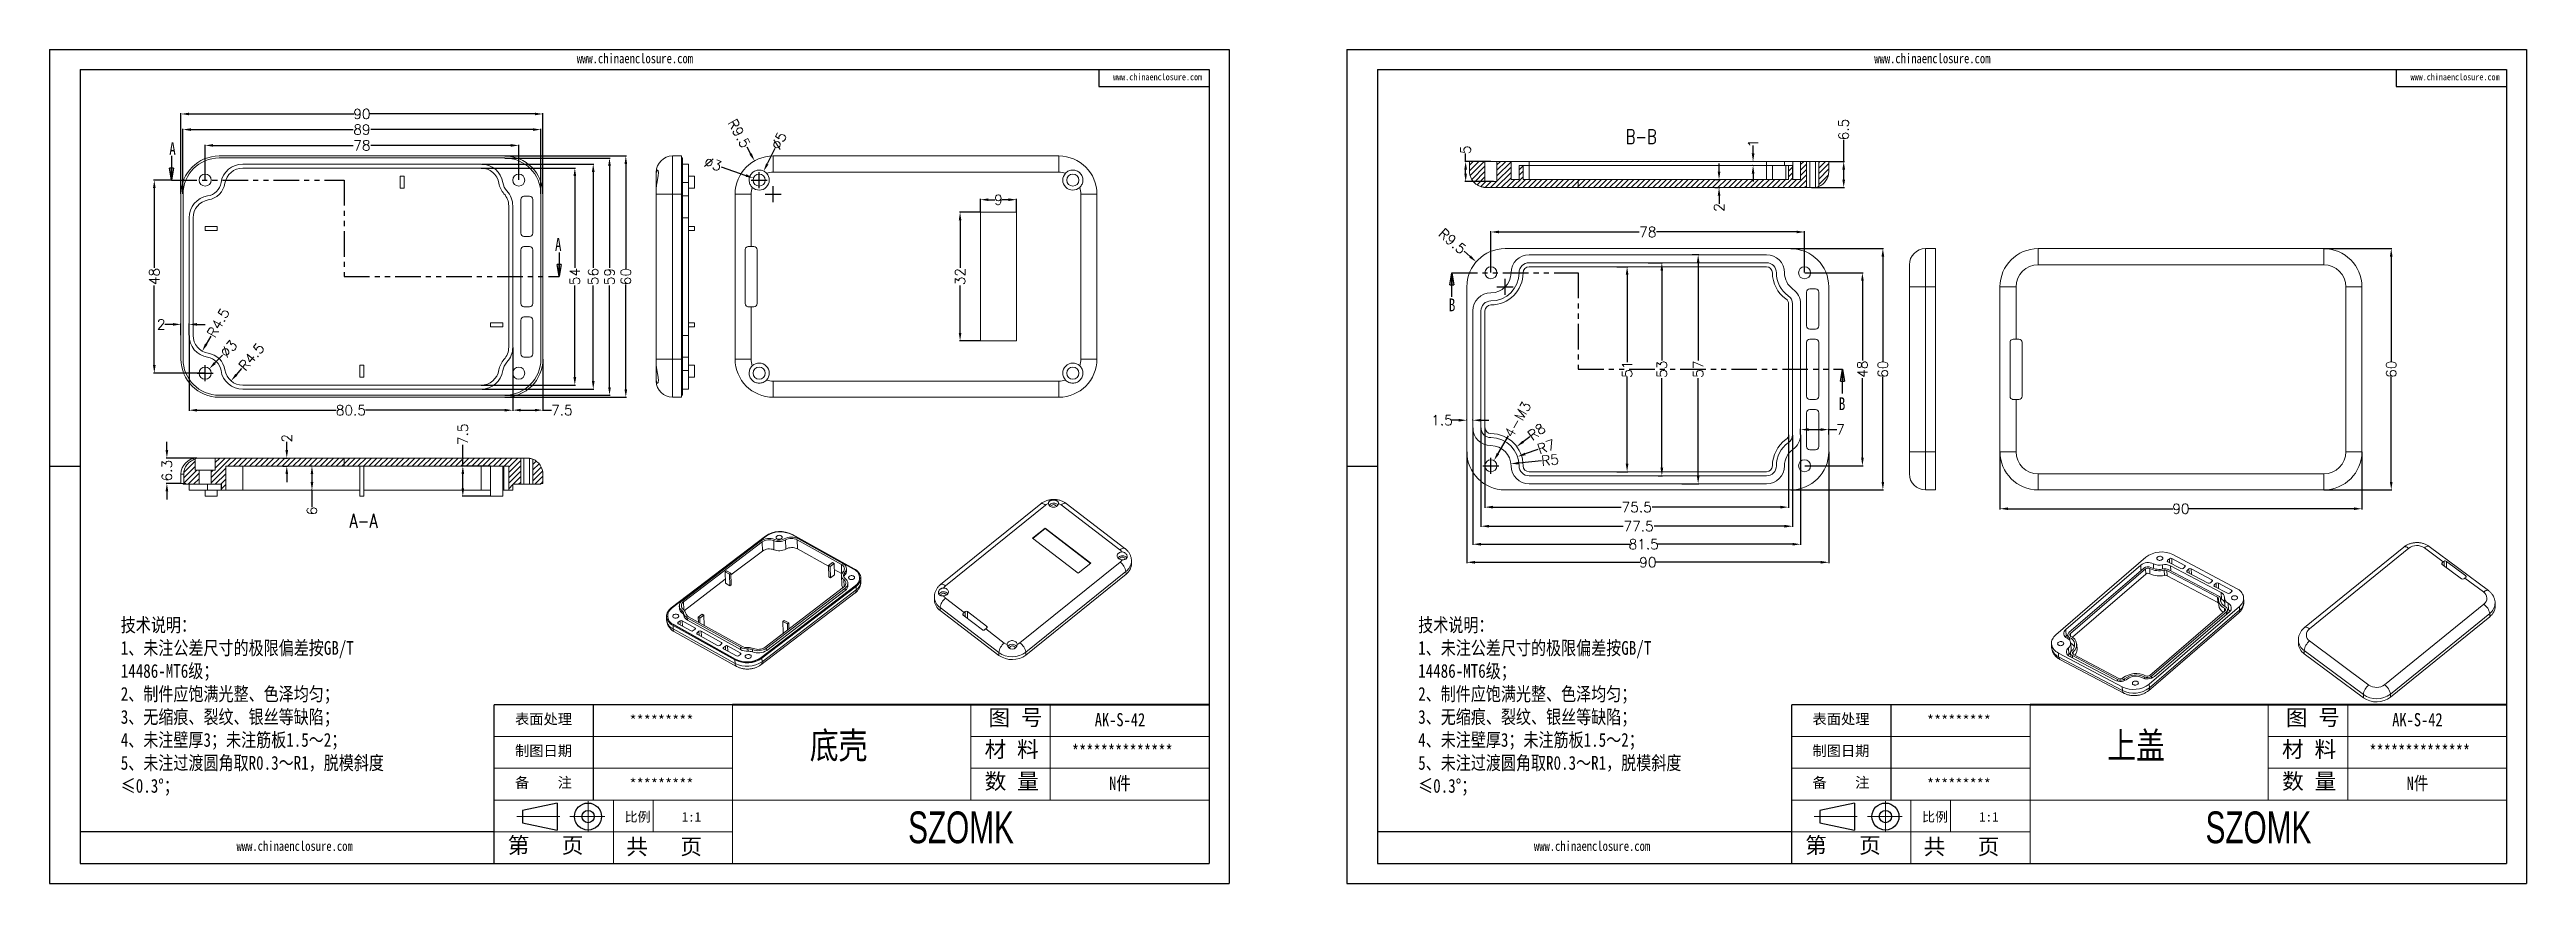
# Model space of a CAD drawing. Header units: inches. Extents: x 2606 to 3222, y 573 to 780.
import ezdxf

# ---------------------------------------------------------------- set-up
doc = ezdxf.new("R2010")
doc.units = ezdxf.units.IN
doc.linetypes.add('CENTER2', pattern=[28.575, 19.05, -3.175, 3.175, -3.175])
doc.linetypes.add('PHANTOM', pattern=[12.7, 6.35, -1.27, 1.27, -1.27, 1.27, -1.27])
doc.layers.add('文字', color=81, linetype='Continuous')
for name, color, linetype, lineweight in [('粗实线', 7, 'Continuous', 30), ('细实线', 3, 'Continuous', 9), ('细点划线', 2, 'CENTER2', 9)]:
    doc.layers.add(name, color=color, linetype=linetype, lineweight=lineweight)
doc.styles.add('SLDTEXTSTYLE0', font='TXT', dxfattribs={"width": 0.75})
doc.styles.add('SLDTEXTSTYLE3', font='TXT', dxfattribs={"width": 0.75, "bigfont": 'bigfont'})
doc.styles.get("Standard").update_dxf_attribs({"font": 'txt', "bigfont": 'gbcbig.shx'})
doc.styles.add('宋体', font='', dxfattribs={"width": 0.8, "height": 3.5})
doc.styles.add('长仿宋', font='', dxfattribs={"width": 0.7, "height": 4})
doc.styles.get('宋体').set_extended_font_data('SimSun')
doc.styles.get('长仿宋').set_extended_font_data('SimSun')
doc.dimstyles.new('2.5', dxfattribs={"dimtxt": 2.5, "dimasz": 2, "dimexe": 0.18, "dimexo": 0.0625, "dimgap": 0.09, "dimtad": 0, "dimzin": 12, "dimdsep": 46, "dimtxsty": 'Standard', "dimcen": 2, "dimclrd": 3, "dimclre": 3, "dimadec": 0, "dimazin": 0, "dimtfac": 1, "dimtofl": 0, "dimtmove": 0, "dimatfit": 3, "dimfxl": 1, "dimtolj": 1, "dimtzin": 0, "dimarcsym": 0})
pattern_1 = [(45, (489.4957, -516.4794), (-0.6735192, 0.6735192), [])]
pattern_2 = [(45, (335.6498, -559.4271), (-0.6735192, 0.6735192), [])]

msp = doc.modelspace()

# ---------------------------------------------------------------- texts
at = {"color": 0, "linetype": 'Continuous', "lineweight": 0, "char_height": 3.5, "attachment_point": 2, "style": 'SLDTEXTSTYLE3'}
for s, insert in [('{\\Ftxt,bigfont|c134;B-B}', (3001.346, 760.442)), ('A-A', (2683.619, 664.925))]:
    msp.add_mtext(s, dxfattribs=dict(at, insert=insert))
at = {"color": 7, "linetype": 'Continuous', "char_height": 3.175, "attachment_point": 1, "style": 'SLDTEXTSTYLE0'}
for s, insert in [('A', (2635.306, 757.287)), ('A', (2731.23, 733.447)), ('B', (2953.51, 718.439)), ('B', (3050.493, 693.852))]:
    msp.add_mtext(s, dxfattribs=dict(at, insert=insert))
at = {"char_height": 2.59835, "width": 1476.77247, "attachment_point": 1}
for s, insert in [('{\\fSimHei|b0|i0|c134|p49;表面处理}', (2721.297, 615.157)), ('{\\fSimHei|b0|i0|c134|p49;*********}', (2749.756, 614.823)), ('{\\fSimHei|b0|i0|c134|p49;表面处理}', (3043.95, 615.157)), ('{\\fSimHei|b0|i0|c134|p49;*********}', (3072.409, 614.823)), ('{\\fSimHei|b0|i0|c134|p49;制图日期}', (2721.297, 607.256)), ('{\\fSimHei|b0|i0|c134|p49;制图日期}', (3043.95, 607.256)), ('{\\fSimHei|b0|i0|c134|p49;备    注}', (2721.297, 599.355)), ('{\\fSimHei|b0|i0|c134|p49;*********}', (2749.756, 599.021)), ('{\\fSimHei|b0|i0|c134|p49;备    注}', (3043.95, 599.355)), ('{\\fSimHei|b0|i0|c134|p49;*********}', (3072.409, 599.021))]:
    msp.add_mtext(s, dxfattribs=dict(at, insert=insert))
at = {"layer": '文字', "color": 0, "attachment_point": 1, "style": '宋体'}
for s, insert, char_height, width in [('www.chinaenclosure.com', (2736.654, 779.36), 2.41417, 42.41462), ('www.chinaenclosure.com', (3059.306, 779.36), 2.41417, 42.41462), ('www.chinaenclosure.com', (2870.016, 774.332), 1.60945, 28.27641), ('www.chinaenclosure.com', (3192.668, 774.332), 1.60945, 28.27641), ('{\\H1.111x;技术说明：\\P1、未注公差尺寸的极限偏差按GB/T 14486-MT6级；\\P2、制件应饱满光整、色泽均匀；\\P3、无缩痕、裂纹、银丝等缺陷；\\P4、未注壁厚3；未注筋板1.5～2；\\P5、未注过渡圆角取R0.3～R1，脱模斜度≤0.3%%D；}', (2623.241, 638.965), 3.08629, 69.51694), ('{\\H1.111x;技术说明：\\P1、未注公差尺寸的极限偏差按GB/T 14486-MT6级；\\P2、制件应饱满光整、色泽均匀；\\P3、无缩痕、裂纹、银丝等缺陷；\\P4、未注壁厚3；未注筋板1.5～2；\\P5、未注过渡圆角取R0.3～R1，脱模斜度≤0.3%%D；}', (2945.894, 638.965), 3.08629, 69.51694), ('底壳', (2794.581, 610.579), 6.5841, 84.17528), ('{\\H1.111x;AK-S-42}', (2865.465, 615.336), 2.96284, 34.25379), ('上盖', (3117.233, 610.579), 6.5841, 84.17528), ('{\\H1.111x;AK-S-42}', (3188.118, 615.336), 2.96284, 34.25379), ('{\\H1.111x;**************}', (2859.766, 607.435), 2.96284, 34.25379), ('{\\H1.111x;**************}', (3182.419, 607.435), 2.96284, 34.25379), ('{\\H1.111x;N件}', (2869.049, 599.534), 2.96284, 34.25379), ('{\\H1.111x;N件}', (3191.702, 599.534), 2.96284, 34.25379), ('www.chinaenclosure.com', (2652.032, 583.484), 2.41417, 42.41462), ('www.chinaenclosure.com', (2974.684, 583.484), 2.41417, 42.41462)]:
    msp.add_mtext(s, dxfattribs=dict(at, insert=insert, char_height=char_height, width=width))
at = {"layer": '粗实线', "char_height": 7.90091, "width": 88.60093, "attachment_point": 1, "style": '长仿宋'}
for insert in [(2819.049, 590.868), (3141.701, 590.868)]:
    msp.add_mtext('{\\fSTXinwei|b0|i0|c134|p2;SZOMK}', dxfattribs=dict(at, insert=insert))
at = {"layer": '细实线', "color": 7, "attachment_point": 1}
for s, insert, char_height, width in [('{\\fSimSun|b0|i0|c134|p54;图 号}', (2839.002, 616.2), 3.95046, 19.75228), ('{\\fSimSun|b0|i0|c134|p54;图 号}', (3161.655, 616.2), 3.95046, 19.75228), ('{\\fSimSun|b0|i0|c134|p54;材 料   }', (2838.066, 608.299), 3.95046, 19.75228), ('{\\fSimSun|b0|i0|c134|p54;材 料   }', (3160.718, 608.299), 3.95046, 19.75228), ('{\\fSimSun|b0|i0|c134|p54;数 量}', (2838.085, 600.359), 3.95046, 17.84866), ('{\\fSimSun|b0|i0|c134|p54;数 量}', (3160.737, 600.359), 3.95046, 17.84866), ('{\\fSimSun|b0|i0|c134|p54;比例}', (2748.538, 590.704), 2.37027, 10.40477), ('{\\fSimSun|b0|i0|c134|p54;1:1}', (2762.735, 590.704), 2.37027, 10.40477), ('{\\fSimSun|b0|i0|c134|p54;比例}', (3071.191, 590.704), 2.37027, 10.40477), ('{\\fSimSun|b0|i0|c134|p54;1:1}', (3085.388, 590.704), 2.37027, 10.40477), ('{\\fSimSun|b0|i0|c134|p54;第   页}', (2719.469, 584.438), 3.95046, 29.62843), ('{\\fSimSun|b0|i0|c134|p54; 共   页}', (2746.256, 584.102), 3.95046, 29.62843), ('{\\fSimSun|b0|i0|c134|p54;第   页}', (3042.121, 584.438), 3.95046, 29.62843), ('{\\fSimSun|b0|i0|c134|p54; 共   页}', (3068.909, 584.102), 3.95046, 29.62843)]:
    msp.add_mtext(s, dxfattribs=dict(at, insert=insert, char_height=char_height, width=width))

# ---------------------------------------------------------------- blocks, each defined once
blk = doc.blocks.new('_CLOSED')
at = {"color": 0, "linetype": 'ByBlock', "lineweight": -2}
for p, q in [((-1, 0.166667), (0, 0)), ((-1, 0.166667), (-1, -0.166667)), ((0, 0), (-1, -0.166667)), ((0, 0), (-1, 0))]:
    blk.add_line(p, q, dxfattribs=at)
blk = doc.blocks.new('*D269')
at = {"color": 3, "lineweight": -2}
for p, q in [((2638.22, 744.44), (2638.22, 764.51)), ((2640.22, 764.33), (2681.26, 764.33)), ((2726.22, 764.33), (2685.19, 764.33)), ((2728.22, 744.44), (2728.22, 764.51))]:
    blk.add_line(p, q, dxfattribs=at)
at = {"color": 3}
for points in [[(2640.22, 764.66), (2640.22, 764), (2638.22, 764.33)], [(2726.22, 764.66), (2726.22, 764), (2728.22, 764.33)]]:
    blk.add_solid(points, dxfattribs=at)
at = {"layer": 'Defpoints', "color": 0}
for p in [(2638.22, 764.33), (2638.22, 744.38), (2728.22, 744.38)]:
    blk.add_point(p, dxfattribs=at)
at = {"color": 0, "insert": (2683.22, 764.33), "char_height": 2.5, "attachment_point": 5}
blk.add_mtext('\\A1;90', dxfattribs=at)
blk = doc.blocks.new('*D270')
at = {"color": 3, "lineweight": -2}
for p, q in [((2644.22, 747.94), (2644.22, 756.69)), ((2646.22, 756.51), (2681.05, 756.51)), ((2720.22, 756.51), (2685.4, 756.51)), ((2722.22, 747.94), (2722.22, 756.69))]:
    blk.add_line(p, q, dxfattribs=at)
at = {"color": 3}
for points in [[(2646.22, 756.85), (2646.22, 756.18), (2644.22, 756.51)], [(2720.22, 756.85), (2720.22, 756.18), (2722.22, 756.51)]]:
    blk.add_solid(points, dxfattribs=at)
at = {"layer": 'Defpoints', "color": 0}
for p in [(2722.22, 756.51), (2644.22, 747.88), (2722.22, 747.88)]:
    blk.add_point(p, dxfattribs=at)
at = {"color": 0, "insert": (2683.22, 756.51), "char_height": 2.5, "attachment_point": 5}
blk.add_mtext('\\A1;78', dxfattribs=at)
blk = doc.blocks.new('*D271')
at = {"color": 3, "lineweight": -2}
for p, q in [((2638.72, 744.44), (2638.72, 760.63)), ((2640.72, 760.45), (2681.05, 760.45)), ((2725.72, 760.45), (2685.4, 760.45)), ((2727.72, 744.44), (2727.72, 760.63))]:
    blk.add_line(p, q, dxfattribs=at)
at = {"color": 3}
for points in [[(2640.72, 760.78), (2640.72, 760.11), (2638.72, 760.45)], [(2725.72, 760.78), (2725.72, 760.11), (2727.72, 760.45)]]:
    blk.add_solid(points, dxfattribs=at)
at = {"layer": 'Defpoints', "color": 0}
for p in [(2727.72, 760.45), (2638.72, 744.38), (2727.72, 744.38)]:
    blk.add_point(p, dxfattribs=at)
at = {"color": 0, "insert": (2683.22, 760.45), "char_height": 2.5, "attachment_point": 5}
blk.add_mtext('\\A1;89', dxfattribs=at)
blk = doc.blocks.new('*D274')
at = {"color": 3, "lineweight": -2}
for p, q in [((2640.22, 709.2), (2640.22, 690.47)), ((2720.72, 706.24), (2720.72, 690.47)), ((2642.22, 690.65), (2676.84, 690.65)), ((2718.72, 690.65), (2684.1, 690.65))]:
    blk.add_line(p, q, dxfattribs=at)
at = {"color": 3}
for points in [[(2642.22, 690.98), (2642.22, 690.32), (2640.22, 690.65)], [(2718.72, 690.98), (2718.72, 690.32), (2720.72, 690.65)]]:
    blk.add_solid(points, dxfattribs=at)
at = {"layer": 'Defpoints', "color": 0}
for p in [(2640.22, 709.26), (2720.72, 706.3), (2640.22, 690.65)]:
    blk.add_point(p, dxfattribs=at)
at = {"color": 0, "insert": (2680.47, 690.65), "char_height": 2.5, "attachment_point": 5}
blk.add_mtext('\\A1;80.5', dxfattribs=at)
blk = doc.blocks.new('*D275')
at = {"color": 3, "lineweight": -2}
for p, q in [((2636.22, 712), (2634.22, 712)), ((2638.22, 709.33), (2638.22, 712.18)), ((2640.22, 709.33), (2640.22, 712.18)), ((2642.22, 712), (2644.22, 712))]:
    blk.add_line(p, q, dxfattribs=at)
at = {"color": 3}
for points in [[(2636.22, 712.33), (2636.22, 711.67), (2638.22, 712)], [(2642.22, 712.33), (2642.22, 711.67), (2640.22, 712)]]:
    blk.add_solid(points, dxfattribs=at)
at = {"layer": 'Defpoints', "color": 0}
for p in [(2638.22, 712), (2638.22, 709.26), (2640.22, 709.26)]:
    blk.add_point(p, dxfattribs=at)
at = {"color": 0, "insert": (2633.3, 712), "char_height": 2.5, "attachment_point": 5}
blk.add_mtext('\\A1;2', dxfattribs=at)
blk = doc.blocks.new('*D276')
at = {"color": 3, "lineweight": -2}
for p, q in [((2720.72, 706.24), (2720.72, 690.49)), ((2728.22, 703.32), (2728.22, 690.49)), ((2722.72, 690.67), (2726.22, 690.67)), ((2728.22, 690.67), (2730.34, 690.67))]:
    blk.add_line(p, q, dxfattribs=at)
at = {"color": 3}
for points in [[(2722.72, 691.01), (2722.72, 690.34), (2720.72, 690.67)], [(2726.22, 691.01), (2726.22, 690.34), (2728.22, 690.67)]]:
    blk.add_solid(points, dxfattribs=at)
at = {"layer": 'Defpoints', "color": 0}
for p in [(2720.72, 706.3), (2728.22, 703.38), (2728.22, 690.67)]:
    blk.add_point(p, dxfattribs=at)
at = {"color": 0, "insert": (2732.93, 690.67), "char_height": 2.5, "attachment_point": 5}
blk.add_mtext('\\A1;7.5', dxfattribs=at)
blk = doc.blocks.new('*D277')
at = {"color": 3, "lineweight": -2}
for p, q in [((2635.78, 747.88), (2631.41, 747.88)), ((2631.59, 745.88), (2631.59, 726.06)), ((2631.59, 701.88), (2631.59, 721.71)), ((2644.16, 699.88), (2631.41, 699.88))]:
    blk.add_line(p, q, dxfattribs=at)
at = {"color": 3}
for points in [[(2631.25, 745.88), (2631.92, 745.88), (2631.59, 747.88)], [(2631.25, 701.88), (2631.92, 701.88), (2631.59, 699.88)]]:
    blk.add_solid(points, dxfattribs=at)
at = {"layer": 'Defpoints', "color": 0}
for p in [(2631.59, 747.88), (2635.84, 747.88), (2644.22, 699.88)]:
    blk.add_point(p, dxfattribs=at)
at = {"color": 0, "insert": (2631.59, 723.88), "char_height": 2.5, "attachment_point": 5, "rotation": 90}
blk.add_mtext('\\A1;48', dxfattribs=at)
blk = doc.blocks.new('*D278')
at = {"color": 3, "lineweight": -2}
for p, q in [((2713.07, 751.88), (2740.92, 751.88)), ((2740.74, 749.88), (2740.74, 726.06)), ((2740.74, 697.88), (2740.74, 721.71)), ((2713.07, 695.88), (2740.92, 695.88))]:
    blk.add_line(p, q, dxfattribs=at)
at = {"color": 3}
for points in [[(2740.41, 749.88), (2741.08, 749.88), (2740.74, 751.88)], [(2740.41, 697.88), (2741.08, 697.88), (2740.74, 695.88)]]:
    blk.add_solid(points, dxfattribs=at)
at = {"layer": 'Defpoints', "color": 0}
for p in [(2713.01, 751.88), (2740.74, 751.88), (2713.01, 695.88)]:
    blk.add_point(p, dxfattribs=at)
at = {"color": 0, "insert": (2740.74, 723.88), "char_height": 2.5, "attachment_point": 5, "rotation": 90}
blk.add_mtext('\\A1;56', dxfattribs=at)
blk = doc.blocks.new('*D279')
at = {"color": 3, "lineweight": -2}
for p, q in [((2712.9, 750.88), (2736.34, 750.88)), ((2736.16, 748.88), (2736.16, 726.06)), ((2736.16, 698.88), (2736.16, 721.71)), ((2712.9, 696.88), (2736.34, 696.88))]:
    blk.add_line(p, q, dxfattribs=at)
at = {"color": 3}
for points in [[(2735.83, 748.88), (2736.5, 748.88), (2736.16, 750.88)], [(2735.83, 698.88), (2736.5, 698.88), (2736.16, 696.88)]]:
    blk.add_solid(points, dxfattribs=at)
at = {"layer": 'Defpoints', "color": 0}
for p in [(2712.84, 750.88), (2736.16, 750.88), (2712.84, 696.88)]:
    blk.add_point(p, dxfattribs=at)
at = {"color": 0, "insert": (2736.16, 723.88), "char_height": 2.5, "attachment_point": 5, "rotation": 90}
blk.add_mtext('\\A1;54', dxfattribs=at)
blk = doc.blocks.new('*D280')
at = {"color": 3, "lineweight": -2}
for p, q in [((2718.79, 753.38), (2744.97, 753.38)), ((2744.79, 751.38), (2744.79, 726.06)), ((2744.79, 696.38), (2744.79, 721.71)), ((2718.79, 694.38), (2744.97, 694.38))]:
    blk.add_line(p, q, dxfattribs=at)
at = {"color": 3}
for points in [[(2744.46, 751.38), (2745.12, 751.38), (2744.79, 753.38)], [(2744.46, 696.38), (2745.12, 696.38), (2744.79, 694.38)]]:
    blk.add_solid(points, dxfattribs=at)
at = {"layer": 'Defpoints', "color": 0}
for p in [(2718.72, 753.38), (2744.79, 753.38), (2718.72, 694.38)]:
    blk.add_point(p, dxfattribs=at)
at = {"color": 0, "insert": (2744.79, 723.88), "char_height": 2.5, "attachment_point": 5, "rotation": 90}
blk.add_mtext('\\A1;59', dxfattribs=at)
blk = doc.blocks.new('*D281')
at = {"color": 3, "lineweight": -2}
for p, q in [((2718.79, 753.88), (2749.02, 753.88)), ((2748.84, 751.88), (2748.84, 725.85)), ((2748.84, 695.88), (2748.84, 721.92)), ((2718.79, 693.88), (2749.02, 693.88))]:
    blk.add_line(p, q, dxfattribs=at)
at = {"color": 3}
for points in [[(2748.51, 751.88), (2749.18, 751.88), (2748.84, 753.88)], [(2748.51, 695.88), (2749.18, 695.88), (2748.84, 693.88)]]:
    blk.add_solid(points, dxfattribs=at)
at = {"layer": 'Defpoints', "color": 0}
for p in [(2718.72, 753.88), (2748.84, 753.88), (2718.72, 693.88)]:
    blk.add_point(p, dxfattribs=at)
at = {"color": 0, "insert": (2748.84, 723.88), "char_height": 2.5, "attachment_point": 5, "rotation": 90}
blk.add_mtext('\\A1;60', dxfattribs=at)
blk = doc.blocks.new('*D282')
at = {"color": 3, "lineweight": -2}
for p, q in [((2648.57, 704.38), (2646.65, 702.4)), ((2642.22, 699.88), (2646.22, 699.88)), ((2644.22, 697.88), (2644.22, 701.88))]:
    blk.add_line(p, q, dxfattribs=at)
at = {"color": 3}
blk.add_solid([(2646.41, 702.63), (2646.89, 702.17), (2645.27, 700.96)], dxfattribs=at)
at = {"layer": 'Defpoints', "color": 0}
for p in [(2643.18, 698.8), (2645.27, 700.96)]:
    blk.add_point(p, dxfattribs=at)
at = {"color": 0, "insert": (2650.08, 705.94), "char_height": 2.5, "attachment_point": 5, "rotation": 45.99375}
blk.add_mtext('\\A1;∅3', dxfattribs=at)
blk = doc.blocks.new('*D283')
at = {"color": 3, "lineweight": -2}
blk.add_line((2653.28, 701), (2651.98, 699.48), dxfattribs=at)
at = {"color": 3}
blk.add_solid([(2651.73, 699.7), (2652.24, 699.26), (2650.68, 697.96)], dxfattribs=at)
at = {"layer": 'Defpoints', "color": 0}
for p in [(2650.68, 697.96), (2653.6, 701.38)]:
    blk.add_point(p, dxfattribs=at)
at = {"color": 0, "insert": (2655.77, 703.92), "char_height": 2.5, "attachment_point": 5, "rotation": 49.54236}
blk.add_mtext('\\A1;R4.5', dxfattribs=at)
blk = doc.blocks.new('*D284')
at = {"color": 3, "lineweight": -2}
blk.add_line((2645.61, 709.07), (2644.49, 707.09), dxfattribs=at)
at = {"color": 3}
blk.add_solid([(2644.2, 707.25), (2644.78, 706.92), (2643.51, 705.35)], dxfattribs=at)
at = {"layer": 'Defpoints', "color": 0}
for p in [(2645.72, 709.26), (2643.51, 705.35)]:
    blk.add_point(p, dxfattribs=at)
at = {"color": 0, "insert": (2647.5, 712.41), "char_height": 2.5, "attachment_point": 5, "rotation": 60.49489}
blk.add_mtext('\\A1;R4.5', dxfattribs=at)
blk = doc.blocks.new('*D285')
at = {"color": 3, "lineweight": -2}
for p, q in [((2778.9, 756.15), (2779.88, 754.41)), ((2785.51, 742.38), (2785.51, 746.38)), ((2783.51, 744.38), (2787.51, 744.38))]:
    blk.add_line(p, q, dxfattribs=at)
at = {"color": 3}
blk.add_solid([(2780.17, 754.57), (2779.59, 754.24), (2780.86, 752.66)], dxfattribs=at)
at = {"layer": 'Defpoints', "color": 0}
for p in [(2780.86, 752.66), (2785.51, 744.38)]:
    blk.add_point(p, dxfattribs=at)
at = {"color": 0, "insert": (2777.01, 759.5), "char_height": 2.5, "attachment_point": 5, "rotation": 299.33648}
blk.add_mtext('\\A1;R9.5', dxfattribs=at)
blk = doc.blocks.new('*D288')
at = {"color": 3, "lineweight": -2}
for p, q in [((2772.59, 751.17), (2778.71, 749.04)), ((2780.01, 747.88), (2784.01, 747.88)), ((2782.01, 745.88), (2782.01, 749.88))]:
    blk.add_line(p, q, dxfattribs=at)
at = {"color": 3}
blk.add_solid([(2778.82, 749.35), (2778.6, 748.72), (2780.59, 748.38)], dxfattribs=at)
at = {"layer": 'Defpoints', "color": 0}
for p in [(2780.59, 748.38), (2783.43, 747.39)]:
    blk.add_point(p, dxfattribs=at)
at = {"color": 0, "insert": (2770.53, 751.89), "char_height": 2.5, "attachment_point": 5, "rotation": 340.76187}
blk.add_mtext('\\A1;∅3', dxfattribs=at)
blk = doc.blocks.new('*D289')
at = {"color": 3, "lineweight": -2}
for p, q in [((2642.16, 678.76), (2634.54, 678.76)), ((2634.72, 680.76), (2634.72, 682.76)), ((2638.16, 672.46), (2634.54, 672.46)), ((2634.72, 670.46), (2634.72, 668.46))]:
    blk.add_line(p, q, dxfattribs=at)
at = {"color": 3}
for points in [[(2634.38, 680.76), (2635.05, 680.76), (2634.72, 678.76)], [(2634.38, 670.46), (2635.05, 670.46), (2634.72, 672.46)]]:
    blk.add_solid(points, dxfattribs=at)
at = {"layer": 'Defpoints', "color": 0}
for p in [(2634.72, 678.76), (2642.22, 678.76), (2638.22, 672.46)]:
    blk.add_point(p, dxfattribs=at)
at = {"color": 0, "insert": (2634.72, 675.61), "char_height": 2.5, "attachment_point": 5, "rotation": 90}
blk.add_mtext('\\A1;6.3', dxfattribs=at)
blk = doc.blocks.new('*D290')
at = {"color": 3, "lineweight": -2}
for p, q in [((2663.55, 678.76), (2664.71, 678.76)), ((2664.53, 680.76), (2664.53, 682.76)), ((2663.55, 676.76), (2664.71, 676.76)), ((2664.53, 674.76), (2664.53, 672.76))]:
    blk.add_line(p, q, dxfattribs=at)
at = {"color": 3}
for points in [[(2664.2, 680.76), (2664.86, 680.76), (2664.53, 678.76)], [(2664.2, 674.76), (2664.86, 674.76), (2664.53, 676.76)]]:
    blk.add_solid(points, dxfattribs=at)
at = {"layer": 'Defpoints', "color": 0}
for p in [(2663.48, 678.76), (2664.53, 678.76), (2663.48, 676.76)]:
    blk.add_point(p, dxfattribs=at)
at = {"color": 0, "insert": (2664.53, 683.68), "char_height": 2.5, "attachment_point": 5, "rotation": 90}
blk.add_mtext('\\A1;2', dxfattribs=at)
blk = doc.blocks.new('*D291')
at = {"color": 3, "lineweight": -2}
for p, q in [((2670.88, 676.76), (2670.61, 676.76)), ((2670.79, 674.76), (2670.79, 672.76)), ((2670.88, 670.76), (2670.61, 670.76)), ((2670.79, 670.76), (2670.79, 666.52))]:
    blk.add_line(p, q, dxfattribs=at)
at = {"color": 3}
for points in [[(2670.46, 674.76), (2671.12, 674.76), (2670.79, 676.76)], [(2670.46, 672.76), (2671.12, 672.76), (2670.79, 670.76)]]:
    blk.add_solid(points, dxfattribs=at)
at = {"layer": 'Defpoints', "color": 0}
for p in [(2670.79, 676.76), (2670.94, 676.76), (2670.94, 670.76)]:
    blk.add_point(p, dxfattribs=at)
at = {"color": 0, "insert": (2670.79, 665.6), "char_height": 2.5, "attachment_point": 5, "rotation": 90}
blk.add_mtext('\\A1;6', dxfattribs=at)
blk = doc.blocks.new('*D292')
at = {"color": 3, "lineweight": -2}
for p, q in [((2708.31, 676.76), (2708.31, 682.07)), ((2715.16, 676.76), (2708.13, 676.76)), ((2708.31, 671.26), (2708.31, 674.76)), ((2715.16, 669.26), (2708.13, 669.26))]:
    blk.add_line(p, q, dxfattribs=at)
at = {"color": 3}
for points in [[(2707.98, 674.76), (2708.65, 674.76), (2708.31, 676.76)], [(2707.98, 671.26), (2708.65, 671.26), (2708.31, 669.26)]]:
    blk.add_solid(points, dxfattribs=at)
at = {"layer": 'Defpoints', "color": 0}
for p in [(2708.31, 676.76), (2715.22, 676.76), (2715.22, 669.26)]:
    blk.add_point(p, dxfattribs=at)
at = {"color": 0, "insert": (2708.31, 684.66), "char_height": 2.5, "attachment_point": 5, "rotation": 90}
blk.add_mtext('\\A1;7.5', dxfattribs=at)
blk = doc.blocks.new('*D293')
at = {"color": 3, "lineweight": -2}
for p, q in [((2785.94, 755.72), (2784.03, 751.9)), ((2780.01, 747.88), (2784.01, 747.88)), ((2782.01, 745.88), (2782.01, 749.88))]:
    blk.add_line(p, q, dxfattribs=at)
at = {"color": 3}
blk.add_solid([(2783.73, 752.05), (2784.33, 751.75), (2783.13, 750.12)], dxfattribs=at)
at = {"layer": 'Defpoints', "color": 0}
for p in [(2780.89, 745.65), (2783.13, 750.12)]:
    blk.add_point(p, dxfattribs=at)
at = {"color": 0, "insert": (2786.92, 757.66), "char_height": 2.5, "attachment_point": 5, "rotation": 63.34914}
blk.add_mtext('\\A1;∅5', dxfattribs=at)
blk = doc.blocks.new('*D294')
at = {"color": 3, "lineweight": -2}
for p, q in [((2836.95, 739.88), (2831.79, 739.88)), ((2831.97, 737.88), (2831.97, 726.06)), ((2831.97, 709.88), (2831.97, 721.71)), ((2836.95, 707.88), (2831.79, 707.88))]:
    blk.add_line(p, q, dxfattribs=at)
at = {"color": 3}
for points in [[(2831.64, 737.88), (2832.3, 737.88), (2831.97, 739.88)], [(2831.64, 709.88), (2832.3, 709.88), (2831.97, 707.88)]]:
    blk.add_solid(points, dxfattribs=at)
at = {"layer": 'Defpoints', "color": 0}
for p in [(2831.97, 739.88), (2837.01, 739.88), (2837.01, 707.88)]:
    blk.add_point(p, dxfattribs=at)
at = {"color": 0, "insert": (2831.97, 723.88), "char_height": 2.5, "attachment_point": 5, "rotation": 90}
blk.add_mtext('\\A1;32', dxfattribs=at)
blk = doc.blocks.new('*D295')
at = {"color": 3, "lineweight": -2}
for p, q in [((2837.01, 739.94), (2837.01, 743.19)), ((2839.01, 743.01), (2840.59, 743.01)), ((2844.01, 743.01), (2842.43, 743.01)), ((2846.01, 739.94), (2846.01, 743.19))]:
    blk.add_line(p, q, dxfattribs=at)
at = {"color": 3}
for points in [[(2839.01, 743.34), (2839.01, 742.68), (2837.01, 743.01)], [(2844.01, 743.34), (2844.01, 742.68), (2846.01, 743.01)]]:
    blk.add_solid(points, dxfattribs=at)
at = {"layer": 'Defpoints', "color": 0}
for p in [(2837.01, 739.88), (2846.01, 743.01), (2846.01, 739.88)]:
    blk.add_point(p, dxfattribs=at)
at = {"color": 0, "insert": (2841.51, 743.01), "char_height": 2.5, "attachment_point": 5}
blk.add_mtext('\\A1;9', dxfattribs=at)
blk = doc.blocks.new('*D296')
at = {"color": 3, "lineweight": -2}
for p, q in [((2957.99, 680.28), (2957.99, 652.65)), ((3047.99, 680.28), (3047.99, 652.65)), ((2959.99, 652.83), (3001.02, 652.83)), ((3045.99, 652.83), (3004.95, 652.83))]:
    blk.add_line(p, q, dxfattribs=at)
at = {"color": 3}
for points in [[(2959.99, 653.17), (2959.99, 652.5), (2957.99, 652.83)], [(3045.99, 653.17), (3045.99, 652.5), (3047.99, 652.83)]]:
    blk.add_solid(points, dxfattribs=at)
at = {"layer": 'Defpoints', "color": 0}
for p in [(2957.99, 680.34), (3047.99, 680.34), (3047.99, 652.83)]:
    blk.add_point(p, dxfattribs=at)
at = {"color": 0, "insert": (3002.99, 652.83), "char_height": 2.5, "attachment_point": 5}
blk.add_mtext('\\A1;90', dxfattribs=at)
blk = doc.blocks.new('*D297')
at = {"color": 3, "lineweight": -2}
for p, q in [((2959.49, 686.28), (2959.49, 657.14)), ((3040.99, 684.52), (3040.99, 657.14)), ((2961.49, 657.32), (2998.55, 657.32)), ((3038.99, 657.32), (3005.4, 657.32))]:
    blk.add_line(p, q, dxfattribs=at)
at = {"color": 3}
for points in [[(2961.49, 657.65), (2961.49, 656.99), (2959.49, 657.32)], [(3038.99, 657.65), (3038.99, 656.99), (3040.99, 657.32)]]:
    blk.add_solid(points, dxfattribs=at)
at = {"layer": 'Defpoints', "color": 0}
for p in [(2959.49, 686.34), (3040.99, 684.58), (3040.99, 657.32)]:
    blk.add_point(p, dxfattribs=at)
at = {"color": 0, "insert": (3001.98, 657.32), "char_height": 2.5, "attachment_point": 5}
blk.add_mtext('\\A1;81.5', dxfattribs=at)
blk = doc.blocks.new('*D298')
at = {"color": 3, "lineweight": -2}
for p, q in [((2961.49, 686.28), (2961.49, 661.62)), ((3038.99, 684.46), (3038.99, 661.62)), ((2963.49, 661.8), (2996.86, 661.8)), ((3036.99, 661.8), (3004.54, 661.8))]:
    blk.add_line(p, q, dxfattribs=at)
at = {"color": 3}
for points in [[(2963.49, 662.14), (2963.49, 661.47), (2961.49, 661.8)], [(3036.99, 662.14), (3036.99, 661.47), (3038.99, 661.8)]]:
    blk.add_solid(points, dxfattribs=at)
at = {"layer": 'Defpoints', "color": 0}
for p in [(2961.49, 686.34), (3038.99, 684.53), (3038.99, 661.8)]:
    blk.add_point(p, dxfattribs=at)
at = {"color": 0, "insert": (3000.7, 661.8), "char_height": 2.5, "attachment_point": 5}
blk.add_mtext('\\A1;77.5', dxfattribs=at)
blk = doc.blocks.new('*D299')
at = {"color": 3, "lineweight": -2}
for p, q in [((2962.49, 686.28), (2962.49, 666.37)), ((3037.99, 684.52), (3037.99, 666.37)), ((2964.49, 666.55), (2996.4, 666.55)), ((3035.99, 666.55), (3004.08, 666.55))]:
    blk.add_line(p, q, dxfattribs=at)
at = {"color": 3}
for points in [[(2964.49, 666.88), (2964.49, 666.21), (2962.49, 666.55)], [(3035.99, 666.88), (3035.99, 666.21), (3037.99, 666.55)]]:
    blk.add_solid(points, dxfattribs=at)
at = {"layer": 'Defpoints', "color": 0}
for p in [(2962.49, 686.34), (3037.99, 684.58), (3037.99, 666.55)]:
    blk.add_point(p, dxfattribs=at)
at = {"color": 0, "insert": (3000.24, 666.55), "char_height": 2.5, "attachment_point": 5}
blk.add_mtext('\\A1;75.5', dxfattribs=at)
blk = doc.blocks.new('*D300')
at = {"color": 3, "lineweight": -2}
for p, q in [((2955.99, 688.16), (2953.99, 688.16)), ((2957.99, 688.22), (2957.99, 688.34)), ((2959.49, 688.22), (2959.49, 688.34)), ((2961.49, 688.16), (2963.49, 688.16))]:
    blk.add_line(p, q, dxfattribs=at)
at = {"color": 3}
for points in [[(2955.99, 688.5), (2955.99, 687.83), (2957.99, 688.16)], [(2961.49, 688.5), (2961.49, 687.83), (2959.49, 688.16)]]:
    blk.add_solid(points, dxfattribs=at)
at = {"layer": 'Defpoints', "color": 0}
for p in [(2957.99, 688.16), (2957.99, 688.16), (2959.49, 688.16)]:
    blk.add_point(p, dxfattribs=at)
at = {"color": 0, "insert": (2951.82, 688.16), "char_height": 2.5, "attachment_point": 5}
blk.add_mtext('\\A1;1.5', dxfattribs=at)
blk = doc.blocks.new('*D301')
at = {"color": 3, "lineweight": -2}
for p, q in [((3040.99, 684.65), (3040.99, 686.01)), ((3042.99, 685.83), (3045.99, 685.83)), ((3047.99, 684.65), (3047.99, 686.01)), ((3047.99, 685.83), (3049.99, 685.83))]:
    blk.add_line(p, q, dxfattribs=at)
at = {"color": 3}
for points in [[(3042.99, 686.17), (3042.99, 685.5), (3040.99, 685.83)], [(3045.99, 686.17), (3045.99, 685.5), (3047.99, 685.83)]]:
    blk.add_solid(points, dxfattribs=at)
at = {"layer": 'Defpoints', "color": 0}
for p in [(3040.99, 684.58), (3047.99, 685.83), (3047.99, 684.58)]:
    blk.add_point(p, dxfattribs=at)
at = {"color": 0, "insert": (3050.91, 685.83), "char_height": 2.5, "attachment_point": 5}
blk.add_mtext('\\A1;7', dxfattribs=at)
blk = doc.blocks.new('*D302')
at = {"color": 3, "lineweight": -2}
for p, q in [((2963.99, 724.9), (2963.99, 735.16)), ((2965.99, 734.98), (3000.82, 734.98)), ((3039.99, 734.98), (3005.16, 734.98)), ((3041.99, 724.9), (3041.99, 735.16))]:
    blk.add_line(p, q, dxfattribs=at)
at = {"color": 3}
for points in [[(2965.99, 735.32), (2965.99, 734.65), (2963.99, 734.98)], [(3039.99, 735.32), (3039.99, 734.65), (3041.99, 734.98)]]:
    blk.add_solid(points, dxfattribs=at)
at = {"layer": 'Defpoints', "color": 0}
for p in [(3041.99, 734.98), (2963.99, 724.84), (3041.99, 724.84)]:
    blk.add_point(p, dxfattribs=at)
at = {"color": 0, "insert": (3002.99, 734.98), "char_height": 2.5, "attachment_point": 5}
blk.add_mtext('\\A1;78', dxfattribs=at)
blk = doc.blocks.new('*D303')
at = {"color": 3, "lineweight": -2}
for p, q in [((3038.55, 730.84), (3061.63, 730.84)), ((3061.45, 728.84), (3061.45, 702.8)), ((3061.45, 672.84), (3061.45, 698.87)), ((3038.55, 670.84), (3061.63, 670.84))]:
    blk.add_line(p, q, dxfattribs=at)
at = {"color": 3}
for points in [[(3061.12, 728.84), (3061.79, 728.84), (3061.45, 730.84)], [(3061.12, 672.84), (3061.79, 672.84), (3061.45, 670.84)]]:
    blk.add_solid(points, dxfattribs=at)
at = {"layer": 'Defpoints', "color": 0}
for p in [(3038.49, 730.84), (3061.45, 730.84), (3038.49, 670.84)]:
    blk.add_point(p, dxfattribs=at)
at = {"color": 0, "insert": (3061.45, 700.84), "char_height": 2.5, "attachment_point": 5, "rotation": 90}
blk.add_mtext('\\A1;60', dxfattribs=at)
blk = doc.blocks.new('*D304')
at = {"color": 3, "lineweight": -2}
for p, q in [((3042.05, 724.84), (3056.55, 724.84)), ((3056.37, 722.84), (3056.37, 703.01)), ((3056.37, 678.84), (3056.37, 698.66)), ((3042.05, 676.84), (3056.55, 676.84))]:
    blk.add_line(p, q, dxfattribs=at)
at = {"color": 3}
for points in [[(3056.04, 722.84), (3056.7, 722.84), (3056.37, 724.84)], [(3056.04, 678.84), (3056.7, 678.84), (3056.37, 676.84)]]:
    blk.add_solid(points, dxfattribs=at)
at = {"layer": 'Defpoints', "color": 0}
for p in [(3041.99, 724.84), (3056.37, 724.84), (3041.99, 676.84)]:
    blk.add_point(p, dxfattribs=at)
at = {"color": 0, "insert": (3056.37, 700.84), "char_height": 2.5, "attachment_point": 5, "rotation": 90}
blk.add_mtext('\\A1;48', dxfattribs=at)
blk = doc.blocks.new('*D305')
at = {"color": 3, "lineweight": -2}
for p, q in [((2995.29, 726.34), (2998.03, 726.34)), ((2997.85, 724.34), (2997.85, 702.59)), ((2997.85, 677.34), (2997.85, 699.08)), ((2995.29, 675.34), (2998.03, 675.34))]:
    blk.add_line(p, q, dxfattribs=at)
at = {"color": 3}
for points in [[(2997.51, 724.34), (2998.18, 724.34), (2997.85, 726.34)], [(2997.51, 677.34), (2998.18, 677.34), (2997.85, 675.34)]]:
    blk.add_solid(points, dxfattribs=at)
at = {"layer": 'Defpoints', "color": 0}
for p in [(2995.22, 726.34), (2997.85, 726.34), (2995.22, 675.34)]:
    blk.add_point(p, dxfattribs=at)
at = {"color": 0, "insert": (2997.85, 700.84), "char_height": 2.5, "attachment_point": 5, "rotation": 90}
blk.add_mtext('\\A1;51', dxfattribs=at)
blk = doc.blocks.new('*D306')
at = {"color": 3, "lineweight": -2}
for p, q in [((3003.05, 727.34), (3006.67, 727.34)), ((3006.49, 725.34), (3006.49, 703.01)), ((3006.49, 676.34), (3006.49, 698.66)), ((3005.54, 674.34), (3006.67, 674.34))]:
    blk.add_line(p, q, dxfattribs=at)
at = {"color": 3}
for points in [[(3006.15, 725.34), (3006.82, 725.34), (3006.49, 727.34)], [(3006.15, 676.34), (3006.82, 676.34), (3006.49, 674.34)]]:
    blk.add_solid(points, dxfattribs=at)
at = {"layer": 'Defpoints', "color": 0}
for p in [(3002.99, 727.34), (3006.49, 727.34), (3005.47, 674.34)]:
    blk.add_point(p, dxfattribs=at)
at = {"color": 0, "insert": (3006.49, 700.84), "char_height": 2.5, "attachment_point": 5, "rotation": 90}
blk.add_mtext('\\A1;53', dxfattribs=at)
blk = doc.blocks.new('*D307')
at = {"color": 3, "lineweight": -2}
for p, q in [((3014.02, 729.34), (3015.7, 729.34)), ((3015.52, 727.34), (3015.52, 703.01)), ((3015.52, 674.34), (3015.52, 698.66)), ((3011.48, 672.34), (3015.7, 672.34))]:
    blk.add_line(p, q, dxfattribs=at)
at = {"color": 3}
for points in [[(3015.19, 727.34), (3015.85, 727.34), (3015.52, 729.34)], [(3015.19, 674.34), (3015.85, 674.34), (3015.52, 672.34)]]:
    blk.add_solid(points, dxfattribs=at)
at = {"layer": 'Defpoints', "color": 0}
for p in [(3013.96, 729.34), (3015.52, 729.34), (3011.42, 672.34)]:
    blk.add_point(p, dxfattribs=at)
at = {"color": 0, "insert": (3015.52, 700.84), "char_height": 2.5, "attachment_point": 5, "rotation": 90}
blk.add_mtext('\\A1;57', dxfattribs=at)
blk = doc.blocks.new('*D308')
at = {"color": 3, "lineweight": -2}
for p, q in [((2957.29, 730.18), (2958.8, 728.87)), ((2965.49, 721.34), (2969.49, 721.34)), ((2967.49, 719.34), (2967.49, 723.34))]:
    blk.add_line(p, q, dxfattribs=at)
at = {"color": 3}
blk.add_solid([(2959.02, 729.12), (2958.58, 728.62), (2960.31, 727.56)], dxfattribs=at)
at = {"layer": 'Defpoints', "color": 0}
for p in [(2960.31, 727.56), (2967.49, 721.34)]:
    blk.add_point(p, dxfattribs=at)
at = {"color": 0, "insert": (2954.39, 732.7), "char_height": 2.5, "attachment_point": 5, "rotation": 319.07409}
blk.add_mtext('\\A1;R9.5', dxfattribs=at)
blk = doc.blocks.new('*D309')
at = {"color": 3, "lineweight": -2}
for p, q in [((2968.3, 684.3), (2965.74, 679.87)), ((2963.99, 674.84), (2963.99, 678.84)), ((2961.99, 676.84), (2965.99, 676.84))]:
    blk.add_line(p, q, dxfattribs=at)
at = {"color": 3}
blk.add_solid([(2965.45, 680.03), (2966.03, 679.7), (2964.74, 678.14)], dxfattribs=at)
at = {"layer": 'Defpoints', "color": 0}
for p in [(2964.74, 678.14), (2963.24, 675.54)]:
    blk.add_point(p, dxfattribs=at)
at = {"color": 0, "insert": (2970.64, 688.35), "char_height": 2.5, "attachment_point": 5, "rotation": 59.97007}
blk.add_mtext('\\A1;4-M3', dxfattribs=at)
blk = doc.blocks.new('*D310')
at = {"color": 3, "lineweight": -2}
for p, q in [((2973.62, 684), (2972.01, 682.81)), ((2963.99, 674.84), (2963.99, 678.84)), ((2961.99, 676.84), (2965.99, 676.84))]:
    blk.add_line(p, q, dxfattribs=at)
at = {"color": 3}
blk.add_solid([(2971.81, 683.07), (2972.21, 682.54), (2970.41, 681.61)], dxfattribs=at)
at = {"layer": 'Defpoints', "color": 0}
for p in [(2970.41, 681.61), (2963.99, 676.84)]:
    blk.add_point(p, dxfattribs=at)
at = {"color": 0, "insert": (2975.36, 685.3), "char_height": 2.5, "attachment_point": 5, "rotation": 36.64008}
blk.add_mtext('\\A1;R8', dxfattribs=at)
blk = doc.blocks.new('*D311')
at = {"color": 3, "lineweight": -2}
for p, q in [((2963.99, 674.84), (2963.99, 678.84)), ((2975.67, 680.87), (2972.5, 679.78)), ((2961.99, 676.84), (2965.99, 676.84))]:
    blk.add_line(p, q, dxfattribs=at)
at = {"color": 3}
blk.add_solid([(2972.39, 680.09), (2972.6, 679.46), (2970.61, 679.12)], dxfattribs=at)
at = {"layer": 'Defpoints', "color": 0}
for p in [(2970.61, 679.12), (2963.99, 676.84)]:
    blk.add_point(p, dxfattribs=at)
at = {"color": 0, "insert": (2977.73, 681.58), "char_height": 2.5, "attachment_point": 5, "rotation": 19.06228}
blk.add_mtext('\\A1;R7', dxfattribs=at)
blk = doc.blocks.new('*D312')
at = {"color": 3, "lineweight": -2}
for p, q in [((2963.99, 674.84), (2963.99, 678.84)), ((2976.53, 678.05), (2970.96, 677.51)), ((2961.99, 676.84), (2965.99, 676.84))]:
    blk.add_line(p, q, dxfattribs=at)
at = {"color": 3}
blk.add_solid([(2970.92, 677.84), (2970.99, 677.18), (2968.97, 677.32)], dxfattribs=at)
at = {"layer": 'Defpoints', "color": 0}
for p in [(2963.99, 676.84), (2968.97, 677.32)]:
    blk.add_point(p, dxfattribs=at)
at = {"color": 0, "insert": (2978.69, 678.26), "char_height": 2.5, "attachment_point": 5, "rotation": 5.52312}
blk.add_mtext('\\A1;R5', dxfattribs=at)
blk = doc.blocks.new('*D313')
at = {"color": 3, "lineweight": -2}
for p, q in [((3090.58, 680.28), (3090.58, 665.97)), ((3180.58, 680.28), (3180.58, 665.97)), ((3092.58, 666.15), (3133.61, 666.15)), ((3178.58, 666.15), (3137.54, 666.15))]:
    blk.add_line(p, q, dxfattribs=at)
at = {"color": 3}
for points in [[(3092.58, 666.49), (3092.58, 665.82), (3090.58, 666.15)], [(3178.58, 666.49), (3178.58, 665.82), (3180.58, 666.15)]]:
    blk.add_solid(points, dxfattribs=at)
at = {"layer": 'Defpoints', "color": 0}
for p in [(3090.58, 680.34), (3180.58, 680.34), (3180.58, 666.15)]:
    blk.add_point(p, dxfattribs=at)
at = {"color": 0, "insert": (3135.58, 666.15), "char_height": 2.5, "attachment_point": 5}
blk.add_mtext('\\A1;90', dxfattribs=at)
blk = doc.blocks.new('*D314')
at = {"color": 3, "lineweight": -2}
for p, q in [((3171.14, 730.84), (3188.06, 730.84)), ((3187.88, 728.84), (3187.88, 702.8)), ((3187.88, 672.84), (3187.88, 698.87)), ((3171.14, 670.84), (3188.06, 670.84))]:
    blk.add_line(p, q, dxfattribs=at)
at = {"color": 3}
for points in [[(3187.54, 728.84), (3188.21, 728.84), (3187.88, 730.84)], [(3187.54, 672.84), (3188.21, 672.84), (3187.88, 670.84)]]:
    blk.add_solid(points, dxfattribs=at)
at = {"layer": 'Defpoints', "color": 0}
for p in [(3171.08, 730.84), (3187.88, 730.84), (3171.08, 670.84)]:
    blk.add_point(p, dxfattribs=at)
at = {"color": 0, "insert": (3187.88, 700.84), "char_height": 2.5, "attachment_point": 5, "rotation": 90}
blk.add_mtext('\\A1;60', dxfattribs=at)
blk = doc.blocks.new('*D315')
at = {"color": 3, "lineweight": -2}
for p, q in [((3020.71, 750.01), (3020.71, 752.01)), ((3019.64, 748.01), (3020.89, 748.01)), ((3019.64, 746.01), (3020.89, 746.01)), ((3020.71, 744.01), (3020.71, 742.01))]:
    blk.add_line(p, q, dxfattribs=at)
at = {"color": 3}
for points in [[(3020.38, 750.01), (3021.05, 750.01), (3020.71, 748.01)], [(3020.38, 744.01), (3021.05, 744.01), (3020.71, 746.01)]]:
    blk.add_solid(points, dxfattribs=at)
at = {"layer": 'Defpoints', "color": 0}
for p in [(3019.57, 748.01), (3019.57, 746.01), (3020.71, 748.01)]:
    blk.add_point(p, dxfattribs=at)
at = {"color": 0, "insert": (3020.71, 741.08), "char_height": 2.5, "attachment_point": 5, "rotation": 90}
blk.add_mtext('\\A1;2', dxfattribs=at)
blk = doc.blocks.new('*D316')
at = {"color": 3, "lineweight": -2}
for p, q in [((3051.71, 752.51), (3051.71, 757.87)), ((3048.05, 752.51), (3051.89, 752.51)), ((3043.7, 746.01), (3051.89, 746.01)), ((3051.71, 748.01), (3051.71, 750.51))]:
    blk.add_line(p, q, dxfattribs=at)
at = {"color": 3}
for points in [[(3051.38, 750.51), (3052.05, 750.51), (3051.71, 752.51)], [(3051.38, 748.01), (3052.05, 748.01), (3051.71, 746.01)]]:
    blk.add_solid(points, dxfattribs=at)
at = {"layer": 'Defpoints', "color": 0}
for p in [(3047.99, 752.51), (3051.71, 752.51), (3043.64, 746.01)]:
    blk.add_point(p, dxfattribs=at)
at = {"color": 0, "insert": (3051.71, 760.46), "char_height": 2.5, "attachment_point": 5, "rotation": 90}
blk.add_mtext('\\A1;6.5', dxfattribs=at)
blk = doc.blocks.new('*D317')
at = {"color": 3, "lineweight": -2}
for p, q in [((3029.11, 752.51), (3029, 752.51)), ((3029.11, 751.51), (3029, 751.51)), ((3029.18, 754.51), (3029.18, 756.51)), ((3029.18, 749.51), (3029.18, 747.51))]:
    blk.add_line(p, q, dxfattribs=at)
at = {"color": 3}
for points in [[(3028.84, 754.51), (3029.51, 754.51), (3029.18, 752.51)], [(3028.84, 749.51), (3029.51, 749.51), (3029.18, 751.51)]]:
    blk.add_solid(points, dxfattribs=at)
at = {"layer": 'Defpoints', "color": 0}
for p in [(3029.18, 752.51), (3029.18, 752.51), (3029.18, 751.51)]:
    blk.add_point(p, dxfattribs=at)
at = {"color": 0, "insert": (3029.18, 757.01), "char_height": 2.5, "attachment_point": 5, "rotation": 90}
blk.add_mtext('\\A1;1', dxfattribs=at)
blk = doc.blocks.new('*D318')
at = {"color": 3, "lineweight": -2}
for p, q in [((2963.93, 752.51), (2957.52, 752.51)), ((2957.7, 752.51), (2957.7, 754.51)), ((2964.62, 747.51), (2957.52, 747.51)), ((2957.7, 749.51), (2957.7, 750.51))]:
    blk.add_line(p, q, dxfattribs=at)
at = {"color": 3}
for points in [[(2957.36, 750.51), (2958.03, 750.51), (2957.7, 752.51)], [(2957.36, 749.51), (2958.03, 749.51), (2957.7, 747.51)]]:
    blk.add_solid(points, dxfattribs=at)
at = {"layer": 'Defpoints', "color": 0}
for p in [(2957.7, 752.51), (2963.99, 752.51), (2964.69, 747.51)]:
    blk.add_point(p, dxfattribs=at)
at = {"color": 0, "insert": (2957.7, 755.43), "char_height": 2.5, "attachment_point": 5, "rotation": 90}
blk.add_mtext('\\A1;5', dxfattribs=at)

# ---------------------------------------------------------------- dimensions: what is measured, and where the dimension line sits
for base, p1, p2, picture, middle in [((2638.223, 764.33), (2728.223, 744.382), (2638.223, 744.382), '*D269', (2683.223, 764.33)), ((2638.223, 712.002), (2640.223, 709.263), (2638.223, 709.263), '*D275', (2633.3, 712.002)), ((2728.223, 690.672), (2720.723, 706.305), (2728.223, 703.382), '*D276', (2732.935, 690.672)), ((3040.989, 657.322), (2959.489, 686.338), (3040.989, 684.584), '*D297', (3001.978, 657.322)), ((3038.989, 661.803), (2961.489, 686.338), (3038.989, 684.525), '*D298', (3000.695, 661.803)), ((3047.989, 685.834), (3040.989, 684.584), (3047.989, 684.584), '*D301', (3050.913, 685.834)), ((3047.989, 652.832), (2957.989, 680.338), (3047.989, 680.338), '*D296', (3002.989, 652.832))]:
    dim = msp.add_linear_dim(base=base, p1=p1, p2=p2, dimstyle='2.5')
    dim.commit()
    dim.dimension.update_dxf_attribs({"geometry": picture, "text_midpoint": middle, "dimtype": 160})
for base, p1, p2, picture, middle in [((2727.723, 760.448), (2638.723, 744.382), (2727.723, 744.382), '*D271', (2683.223, 760.448)), ((2722.223, 756.512), (2644.223, 747.882), (2722.223, 747.882), '*D270', (2683.223, 756.512)), ((2846.011, 743.009), (2837.011, 739.882), (2846.011, 739.882), '*D295', (2841.511, 743.009)), ((3041.989, 734.984), (2963.989, 724.838), (3041.989, 724.838), '*D302', (3002.989, 734.984)), ((2640.223, 690.651), (2720.723, 706.305), (2640.223, 709.263), '*D274', (2680.473, 690.651)), ((2957.989, 688.162), (2959.489, 688.162), (2957.989, 688.162), '*D300', (2951.816, 688.162)), ((3037.989, 666.547), (2962.489, 686.338), (3037.989, 684.584), '*D299', (3000.239, 666.547)), ((3180.576, 666.153), (3090.576, 680.338), (3180.576, 680.338), '*D313', (3135.576, 666.153))]:
    dim = msp.add_linear_dim(base=base, p1=p1, p2=p2, dimstyle='2.5')
    dim.commit()
    dim.dimension.update_dxf_attribs({"geometry": picture, "text_midpoint": middle})
for center, mpoint, picture, middle in [((2785.511, 744.382), (2780.856, 752.664), '*D285', (2777.015, 759.499)), ((2967.489, 721.338), (2960.312, 727.561), '*D308', (2954.388, 732.697)), ((2963.989, 676.838), (2970.409, 681.612), '*D310', (2975.362, 685.296))]:
    dim = msp.add_radius_dim(center=center, mpoint=mpoint, dimstyle='2.5')
    dim.commit()
    dim.dimension.update_dxf_attribs({"geometry": picture, "text_midpoint": middle})
dim = msp.add_diameter_dim_2p(p1=(2780.889, 745.648), p2=(2783.132, 750.117), dimstyle='2.5', override={"dimtmove": 1})
dim.commit()
dim.dimension.update_dxf_attribs({"geometry": '*D293', "text_midpoint": (2786.918, 757.66), "dimtype": 163})
for base, p1, p2, picture, middle in [((3029.176, 752.507), (3029.176, 751.507), (3029.176, 752.507), '*D317', (3029.176, 757.014)), ((2748.843, 753.882), (2718.723, 693.882), (2718.723, 753.882), '*D281', (2748.843, 723.882)), ((2744.791, 753.382), (2718.723, 694.382), (2718.723, 753.382), '*D280', (2744.791, 723.882)), ((2957.696, 752.507), (2964.687, 747.507), (2963.989, 752.507), '*D318', (2957.696, 755.43)), ((2631.587, 747.882), (2644.223, 699.882), (2635.842, 747.882), '*D277', (2631.587, 723.882)), ((2831.968, 739.882), (2837.011, 707.882), (2837.011, 739.882), '*D294', (2831.968, 723.882)), ((3006.488, 727.338), (3005.474, 674.338), (3002.989, 727.338), '*D306', (3006.488, 700.838)), ((3015.518, 729.338), (3011.419, 672.338), (3013.962, 729.338), '*D307', (3015.518, 700.838)), ((3061.452, 730.838), (3038.489, 670.838), (3038.489, 730.838), '*D303', (3061.452, 700.838)), ((3187.877, 730.838), (3171.076, 670.838), (3171.076, 730.838), '*D314', (3187.877, 700.838)), ((2997.848, 726.338), (2995.223, 675.338), (2995.223, 726.338), '*D305', (2997.848, 700.838)), ((3056.369, 724.838), (3041.989, 676.838), (3041.989, 724.838), '*D304', (3056.369, 700.838)), ((2634.717, 678.755), (2638.223, 672.455), (2642.223, 678.755), '*D289', (2634.717, 675.605))]:
    dim = msp.add_linear_dim(base=base, p1=p1, p2=p2, angle=90, dimstyle='2.5')
    dim.commit()
    dim.dimension.update_dxf_attribs({"geometry": picture, "text_midpoint": middle})
for base, p1, p2, picture, middle in [((3051.712, 752.507), (3043.639, 746.007), (3047.989, 752.507), '*D316', (3051.712, 760.462)), ((2740.745, 751.882), (2713.011, 695.885), (2713.011, 751.882), '*D278', (2740.745, 723.884)), ((3020.715, 748.007), (3019.575, 746.007), (3019.575, 748.007), '*D315', (3020.715, 741.084)), ((2736.164, 750.882), (2712.842, 696.882), (2712.842, 750.882), '*D279', (2736.164, 723.882)), ((2664.528, 678.755), (2663.485, 676.755), (2663.485, 678.755), '*D290', (2664.528, 683.679)), ((2708.312, 676.755), (2715.223, 669.255), (2715.223, 676.755), '*D292', (2708.312, 684.657)), ((2670.789, 676.755), (2670.942, 670.755), (2670.942, 676.755), '*D291', (2670.789, 665.599))]:
    dim = msp.add_linear_dim(base=base, p1=p1, p2=p2, angle=90, dimstyle='2.5')
    dim.commit()
    dim.dimension.update_dxf_attribs({"geometry": picture, "text_midpoint": middle, "dimtype": 160})
for p1, p2, picture, middle in [((2783.427, 747.388), (2780.594, 748.377), '*D288', (2770.535, 751.887)), ((2643.181, 698.803), (2645.265, 700.961), '*D282', (2650.078, 705.944))]:
    dim = msp.add_diameter_dim_2p(p1=p1, p2=p2, dimstyle='2.5')
    dim.commit()
    dim.dimension.update_dxf_attribs({"geometry": picture, "text_midpoint": middle, "dimtype": 163})
dim = msp.add_radius_dim(center=(2645.723, 709.263), mpoint=(2643.507, 705.347), dimstyle='2.5', override={"dimtmove": 1})
dim.commit()
dim.dimension.update_dxf_attribs({"geometry": '*D284', "text_midpoint": (2647.503, 712.409), "dimtype": 164})
for center, mpoint, picture, middle in [((2653.604, 701.382), (2650.684, 697.958), '*D283', (2655.771, 703.924)), ((2963.989, 676.838), (2970.606, 679.124), '*D311', (2977.725, 681.584)), ((2963.989, 676.838), (2968.966, 677.319), '*D312', (2978.69, 678.259))]:
    dim = msp.add_radius_dim(center=center, mpoint=mpoint, dimstyle='2.5')
    dim.commit()
    dim.dimension.update_dxf_attribs({"geometry": picture, "text_midpoint": middle, "dimtype": 164})
dim = msp.add_diameter_dim_2p(p1=(2963.239, 675.539), p2=(2964.74, 678.136), text='4-M3', dimstyle='2.5')
dim.commit()
dim.dimension.update_dxf_attribs({"geometry": '*D309', "text_midpoint": (2970.642, 688.346), "dimtype": 163})

# ---------------------------------------------------------------- hatches: boundary and pattern name
at = {"linetype": 'Continuous', "lineweight": 0}
h = msp.add_hatch(dxfattribs=at)
h.set_pattern_fill('ANSI31', color=4, scale=0.3, style=0)
h.set_pattern_definition(pattern_2)
edge = h.paths.add_edge_path(flags=0)
edge.add_spline(control_points=[(2958.658, 750.007), (2958.658, 749.789), (2958.677, 749.57), (2958.715, 749.355), (2958.788, 748.945), (2958.933, 748.542), (2959.136, 748.178), (2959.341, 747.809), (2959.612, 747.471), (2959.924, 747.186), (2960.249, 746.889), (2960.627, 746.644), (2961.028, 746.46), (2961.465, 746.26), (2961.938, 746.129), (2962.415, 746.063), (2962.69, 746.024), (2962.969, 746.007), (2963.247, 746.007)], knot_values=[0.0375057, 0.0375057, 0.0375057, 0.0375057, 0.0381378, 0.0381378, 0.0381378, 0.0393475, 0.0393475, 0.0393475, 0.040573, 0.040573, 0.040573, 0.0418515, 0.0418515, 0.0418515, 0.0432472, 0.0432472, 0.0432472, 0.0440769, 0.0440769, 0.0440769, 0.0440769], weights=[1, 1, 1, 1, 1, 1, 1, 1, 1, 1, 1, 1, 1, 1, 1, 1, 1, 1, 1], degree=3, periodic=0)
edge.add_line((2963.247, 746.007), (2985.674, 746.007))
edge.add_line((2985.674, 746.007), (2985.674, 748.007))
edge.add_line((2985.674, 748.007), (2971.989, 748.007))
edge.add_line((2971.989, 748.007), (2971.989, 751.507))
edge.add_line((2971.989, 751.507), (2970.989, 751.507))
edge.add_line((2970.989, 751.507), (2970.989, 748.007))
edge.add_line((2970.989, 748.007), (2968.989, 748.007))
edge.add_line((2968.989, 748.007), (2968.989, 752.507))
edge.add_line((2968.989, 752.507), (2965.489, 752.507))
edge.add_line((2965.489, 752.507), (2965.489, 747.507))
edge.add_line((2965.489, 747.507), (2962.489, 747.507))
edge.add_line((2962.489, 747.507), (2962.489, 752.507))
edge.add_line((2962.489, 752.507), (2958.658, 752.507))
edge.add_line((2958.658, 752.507), (2958.658, 750.007))
h = msp.add_hatch(dxfattribs=at)
h.set_pattern_fill('ANSI31', color=4, scale=0.3, style=0)
h.set_pattern_definition(pattern_2)
h.paths.add_polyline_path([(3037.989, 751.507), (3037.989, 748.007), (2985.674, 748.007), (2985.674, 746.007), (3042.489, 746.007), (3042.489, 752.507), (3040.989, 752.507), (3040.989, 748.007), (3038.989, 748.007), (3038.989, 751.507)], flags=0)
h = msp.add_hatch(dxfattribs=at)
h.set_pattern_fill('ANSI31', color=4, scale=0.3, style=0)
h.set_pattern_definition(pattern_2)
edge = h.paths.add_edge_path(flags=0)
edge.add_line((3047.989, 750.007), (3047.989, 752.507))
edge.add_line((3047.989, 752.507), (3045.489, 752.507))
edge.add_line((3045.489, 752.507), (3045.489, 746.299))
edge.add_arc((3043.989, 750.007), 4, 292.024313, 360)
h = msp.add_hatch(dxfattribs=at)
h.set_pattern_fill('ANSI31', color=4, scale=0.3, style=0)
h.set_pattern_definition(pattern_1)
edge = h.paths.add_edge_path(flags=0)
edge.add_line((2639.432, 672.455), (2639.432, 672.255))
edge.add_line((2639.432, 672.255), (2642.723, 672.255))
edge.add_line((2642.723, 672.255), (2642.723, 675.755))
edge.add_line((2642.723, 675.755), (2641.723, 675.755))
edge.add_line((2641.723, 675.755), (2641.723, 678.485))
edge.add_spline(control_points=[(2641.723, 678.485), (2641.566, 678.432), (2641.412, 678.371), (2641.261, 678.302), (2640.861, 678.119), (2640.483, 677.873), (2640.157, 677.576), (2639.845, 677.291), (2639.575, 676.953), (2639.369, 676.584), (2639.167, 676.22), (2639.022, 675.818), (2638.949, 675.407), (2638.911, 675.193), (2638.891, 674.973), (2638.891, 674.755)], knot_values=[0.000949, 0.000949, 0.000949, 0.000949, 0.0014431, 0.0014431, 0.0014431, 0.002765, 0.002765, 0.002765, 0.0040322, 0.0040322, 0.0040322, 0.0052831, 0.0052831, 0.0052831, 0.0059366, 0.0059366, 0.0059366, 0.0059366], weights=[1, 1, 1, 1, 1, 1, 1, 1, 1, 1, 1, 1, 1, 1, 1, 1], degree=3, periodic=0)
edge.add_line((2638.891, 674.755), (2638.891, 672.455))
edge.add_line((2638.891, 672.455), (2639.432, 672.455))
h = msp.add_hatch(dxfattribs=at)
h.set_pattern_fill('ANSI31', color=4, scale=0.3, style=0)
h.set_pattern_definition(pattern_1)
h.paths.add_polyline_path([(2649.361, 676.755), (2678.779, 676.755), (2678.779, 678.755), (2646.723, 678.755), (2646.723, 675.755), (2645.723, 675.755), (2645.723, 672.255), (2648.312, 672.255), (2648.312, 670.755), (2649.361, 670.755)], flags=0)
h = msp.add_hatch(dxfattribs=at)
h.set_pattern_fill('ANSI31', color=4, scale=0.3, style=0)
h.set_pattern_definition(pattern_1)
h.paths.add_polyline_path([(2722.723, 678.755), (2678.779, 678.755), (2678.779, 676.755), (2719.723, 676.755), (2719.723, 670.755), (2720.723, 670.755), (2720.723, 672.255), (2722.723, 672.255)], flags=0)
h = msp.add_hatch(dxfattribs=at)
h.set_pattern_fill('ANSI31', color=4, scale=0.3, style=0)
h.set_pattern_definition(pattern_1)
edge = h.paths.add_edge_path(flags=0)
edge.add_arc((2724.223, 674.755), 4, 0, 67.975687)
edge.add_line((2725.723, 678.463), (2725.723, 672.255))
edge.add_line((2725.723, 672.255), (2727.723, 672.255))
edge.add_line((2727.723, 672.255), (2727.723, 672.455))
edge.add_line((2727.723, 672.455), (2728.223, 672.455))
edge.add_line((2728.223, 672.455), (2728.223, 674.755))

# ---------------------------------------------------------------- linework, layer by layer
for p, q in [((2605.532, 780.356), (2898.853, 780.356)), ((2605.532, 780.356), (2605.532, 572.957)), ((2898.853, 780.356), (2898.853, 572.957)), ((2928.184, 780.356), (3221.506, 780.356)), ((2928.184, 780.356), (2928.184, 572.957)), ((3221.506, 780.356), (3221.506, 572.957)), ((2613.122, 775.418), (2893.915, 775.418)), ((2613.122, 775.418), (2613.122, 577.895)), ((2866.481, 775.418), (2866.481, 771.131)), ((2866.481, 771.131), (2893.915, 771.131)), ((2893.915, 775.418), (2893.915, 577.895)), ((2935.774, 775.418), (3216.568, 775.418)), ((2935.774, 775.418), (2935.774, 577.895)), ((3189.134, 775.418), (3189.134, 771.131)), ((3189.134, 771.131), (3216.568, 771.131)), ((3216.568, 775.418), (3216.568, 577.895)), ((2613.122, 676.656), (2605.532, 676.656)), ((2935.774, 676.656), (2928.184, 676.656)), ((2605.532, 668.975), (2605.532, 572.957)), ((2928.184, 668.975), (2928.184, 572.957)), ((2775.401, 617.399), (2716.145, 617.399)), ((2716.145, 577.895), (2716.145, 617.399)), ((2740.835, 593.697), (2740.835, 617.399)), ((3098.054, 617.399), (3038.797, 617.399)), ((3038.797, 577.895), (3038.797, 617.399)), ((3063.487, 593.697), (3063.487, 617.399)), ((2716.145, 585.796), (2613.122, 585.796)), ((3038.797, 585.796), (2935.774, 585.796)), ((2605.532, 572.957), (2898.853, 572.957)), ((2605.532, 572.957), (2741.329, 572.957)), ((2613.122, 577.895), (2893.915, 577.895)), ((2928.184, 572.957), (3221.506, 572.957)), ((2928.184, 572.957), (3063.981, 572.957)), ((2935.774, 577.895), (3216.568, 577.895))]:
    msp.add_line(p, q)
at = {"color": 7, "linetype": 'Continuous', "lineweight": 30}
for p, q in [((2635.842, 753.882), (2635.842, 747.882)), ((2732.238, 729.882), (2732.238, 723.882)), ((2954.269, 718.838), (2954.269, 724.838)), ((3051.436, 694.838), (3051.436, 700.838))]:
    msp.add_line(p, q, dxfattribs=at)
at = {"color": 7, "linetype": 'Continuous', "lineweight": 15}
for p, q in [((2718.723, 753.882), (2647.723, 753.882)), ((2718.723, 753.382), (2647.723, 753.382)), ((2712.842, 751.882), (2653.604, 751.882)), ((2760.432, 753.882), (2760.432, 744.382)), ((2760.432, 753.882), (2762.732, 753.882)), ((2762.732, 753.882), (2762.732, 744.382)), ((2762.732, 753.382), (2762.932, 753.382)), ((2762.932, 753.382), (2762.932, 744.382)), ((2764.432, 751.882), (2762.932, 751.882)), ((2764.432, 751.882), (2764.432, 747.251)), ((2785.511, 753.882), (2785.511, 749.882)), ((2785.511, 753.882), (2856.511, 753.882)), ((2856.511, 749.882), (2856.511, 753.882)), ((2958.658, 750.007), (2958.658, 752.507)), ((2958.658, 752.507), (2962.489, 752.507)), ((2962.489, 752.507), (2962.489, 747.507)), ((2965.489, 752.507), (2962.489, 752.507)), ((2965.489, 747.507), (2965.489, 752.507)), ((2965.489, 752.507), (2968.989, 752.507)), ((2968.989, 748.007), (2968.989, 752.507)), ((2968.989, 752.507), (2973.489, 752.507)), ((2970.989, 751.507), (2970.989, 748.007)), ((2971.989, 751.507), (2970.989, 751.507)), ((2971.989, 751.507), (2971.989, 748.007)), ((2973.489, 751.507), (2971.989, 751.507)), ((3032.489, 752.507), (2973.489, 752.507)), ((2973.489, 751.507), (2973.489, 748.007)), ((3032.489, 751.507), (2973.489, 751.507)), ((3032.489, 752.507), (3036.989, 752.507)), ((3032.489, 751.507), (3032.489, 748.007)), ((3033.989, 751.507), (3032.489, 751.507)), ((3033.989, 751.507), (3033.989, 748.007)), ((3037.358, 751.507), (3033.989, 751.507)), ((3036.989, 752.507), (3036.989, 751.507)), ((3039.095, 752.507), (3036.989, 752.507)), ((3037.358, 751.507), (3037.358, 748.007)), ((3037.989, 751.507), (3037.358, 751.507)), ((3038.989, 751.507), (3037.989, 751.507)), ((3037.989, 751.507), (3037.989, 748.007)), ((3038.989, 751.507), (3038.989, 748.007)), ((3039.095, 748.007), (3039.095, 752.507)), ((3039.095, 752.507), (3040.989, 752.507)), ((3040.989, 748.007), (3040.989, 752.507)), ((3040.989, 752.507), (3042.489, 752.507)), ((3042.489, 752.507), (3042.489, 746.007)), ((3042.489, 752.507), (3043.289, 752.507)), ((3043.289, 752.507), (3043.289, 746.007)), ((3044.689, 752.507), (3043.289, 752.507)), ((3044.689, 746.069), (3044.689, 752.507)), ((3044.689, 752.507), (3045.489, 752.507)), ((3045.489, 752.507), (3047.989, 752.507)), ((3045.489, 746.299), (3045.489, 752.507)), ((3047.989, 752.507), (3047.989, 750.007)), ((2712.842, 750.882), (2653.604, 750.882)), ((2692.723, 748.882), (2692.723, 745.882)), ((2693.723, 748.882), (2692.723, 748.882)), ((2692.723, 745.882), (2693.723, 745.882)), ((2693.723, 745.882), (2693.723, 748.882)), ((2756.432, 749.614), (2756.432, 749.882)), ((2756.432, 749.614), (2756.432, 746.079)), ((2756.432, 744.382), (2756.432, 746.079)), ((2764.432, 747.251), (2762.932, 747.251)), ((2765.932, 748.882), (2764.432, 748.882)), ((2764.432, 747.251), (2764.432, 743.932)), ((2765.932, 745.882), (2764.432, 745.882)), ((2765.932, 748.882), (2765.932, 745.882)), ((2856.511, 749.882), (2785.511, 749.882)), ((2965.489, 747.507), (2962.489, 747.507)), ((2963.247, 746.007), (2985.674, 746.007)), ((2970.989, 748.007), (2968.989, 748.007)), ((2985.674, 748.007), (2971.989, 748.007)), ((2985.674, 748.007), (2985.674, 746.007)), ((3037.989, 748.007), (2985.674, 748.007)), ((2985.674, 746.007), (3042.489, 746.007)), ((3040.989, 748.007), (3038.989, 748.007)), ((3043.289, 746.007), (3042.489, 746.007)), ((3043.289, 746.007), (3043.989, 746.007)), ((2638.223, 744.382), (2638.223, 703.382)), ((2638.723, 744.382), (2638.723, 703.382)), ((2719.723, 706.305), (2719.723, 741.46)), ((2720.723, 706.305), (2720.723, 741.46)), ((2722.723, 743.082), (2722.723, 734.682)), ((2724.923, 743.882), (2723.523, 743.882)), ((2725.723, 734.682), (2725.723, 743.082)), ((2727.723, 703.382), (2727.723, 744.382)), ((2728.223, 703.382), (2728.223, 744.382)), ((2756.432, 703.382), (2756.432, 744.382)), ((2756.432, 744.382), (2760.432, 744.382)), ((2760.432, 744.382), (2760.432, 703.382)), ((2760.432, 744.382), (2762.732, 744.382)), ((2762.732, 744.382), (2762.732, 703.382)), ((2762.732, 744.382), (2762.932, 744.382)), ((2762.932, 744.382), (2762.932, 703.382)), ((2764.432, 743.932), (2762.932, 743.932)), ((2764.432, 743.932), (2764.432, 738.501)), ((2776.011, 744.382), (2780.011, 744.382)), ((2776.011, 703.382), (2776.011, 744.382)), ((2780.011, 744.382), (2780.011, 731.382)), ((2837.011, 739.882), (2837.011, 707.882)), ((2846.011, 739.882), (2837.011, 739.882)), ((2846.011, 707.882), (2846.011, 739.882)), ((2862.011, 703.382), (2862.011, 744.382)), ((2862.011, 744.382), (2866.011, 744.382)), ((2866.011, 744.382), (2866.011, 703.382)), ((2640.223, 738.501), (2640.223, 709.263)), ((2641.223, 738.501), (2641.223, 709.263)), ((2647.223, 736.382), (2644.223, 736.382)), ((2644.223, 736.382), (2644.223, 735.382)), ((2644.223, 735.382), (2647.223, 735.382)), ((2647.223, 735.382), (2647.223, 736.382)), ((2723.523, 733.882), (2724.923, 733.882)), ((2764.432, 738.501), (2762.932, 738.501)), ((2764.432, 738.501), (2764.432, 709.263)), ((2765.932, 736.382), (2764.432, 736.382)), ((2765.932, 735.382), (2764.432, 735.382)), ((2765.932, 736.382), (2765.932, 735.382)), ((2722.723, 730.582), (2722.723, 717.182)), ((2724.923, 731.382), (2723.523, 731.382)), ((2725.723, 717.182), (2725.723, 730.582)), ((2778.511, 730.582), (2778.511, 717.182)), ((2780.011, 731.382), (2779.311, 731.382)), ((2780.711, 731.382), (2780.011, 731.382)), ((2781.511, 717.182), (2781.511, 730.582)), ((2967.489, 730.838), (3038.489, 730.838)), ((3032.489, 729.338), (2973.489, 729.338)), ((3032.489, 727.338), (2973.489, 727.338)), ((3072.043, 730.838), (3072.043, 721.338)), ((3072.043, 730.838), (3074.543, 730.838)), ((3074.543, 721.338), (3074.543, 730.838)), ((3100.076, 730.838), (3100.076, 726.838)), ((3100.076, 730.838), (3171.076, 730.838)), ((3171.076, 726.838), (3171.076, 730.838)), ((2957.989, 680.338), (2957.989, 721.338)), ((3032.489, 726.338), (2973.489, 726.338)), ((3044.689, 720.838), (3043.289, 720.838)), ((3047.989, 721.338), (3047.989, 680.338)), ((3068.043, 721.338), (3068.043, 726.838)), ((3068.043, 680.338), (3068.043, 721.338)), ((3068.043, 721.338), (3072.043, 721.338)), ((3072.043, 721.338), (3072.043, 680.338)), ((3072.043, 721.338), (3074.543, 721.338)), ((3074.543, 680.338), (3074.543, 721.338)), ((3090.576, 680.338), (3090.576, 721.338)), ((3090.576, 721.338), (3094.576, 721.338)), ((3094.576, 721.338), (3094.576, 708.338)), ((3171.076, 726.838), (3100.076, 726.838)), ((3176.576, 680.338), (3176.576, 721.338)), ((3176.576, 721.338), (3180.576, 721.338)), ((3180.576, 721.338), (3180.576, 680.338)), ((2723.523, 716.382), (2724.923, 716.382)), ((2779.311, 716.382), (2780.011, 716.382)), ((2780.011, 716.382), (2780.011, 703.382)), ((2780.011, 716.382), (2780.711, 716.382)), ((2959.489, 715.338), (2959.489, 686.338)), ((2961.489, 715.338), (2961.489, 686.338)), ((2962.489, 715.338), (2962.489, 686.338)), ((3037.989, 684.584), (3037.989, 717.092)), ((3038.989, 684.584), (3038.989, 717.092)), ((3040.989, 684.584), (3040.989, 717.092)), ((3042.489, 720.038), (3042.489, 711.638)), ((3045.489, 711.638), (3045.489, 720.038)), ((2718.223, 712.382), (2715.223, 712.382)), ((2715.223, 712.382), (2715.223, 711.382)), ((2715.223, 711.382), (2718.223, 711.382)), ((2718.223, 711.382), (2718.223, 712.382)), ((2722.723, 713.082), (2722.723, 704.682)), ((2724.923, 713.882), (2723.523, 713.882)), ((2725.723, 704.682), (2725.723, 713.082)), ((2764.432, 709.263), (2762.932, 709.263)), ((2765.932, 712.382), (2764.432, 712.382)), ((2765.932, 711.382), (2764.432, 711.382)), ((2764.432, 709.263), (2764.432, 703.832)), ((2765.932, 712.382), (2765.932, 711.382)), ((3043.289, 710.838), (3044.689, 710.838)), ((2723.523, 703.882), (2724.923, 703.882)), ((2756.432, 703.382), (2760.432, 703.382)), ((2756.432, 701.685), (2756.432, 703.382)), ((2760.432, 703.382), (2760.432, 693.882)), ((2760.432, 703.382), (2762.732, 703.382)), ((2762.732, 703.382), (2762.732, 693.882)), ((2762.732, 703.382), (2762.932, 703.382)), ((2764.432, 703.832), (2762.932, 703.832)), ((2762.932, 703.382), (2762.932, 694.382)), ((2764.432, 703.832), (2764.432, 700.514)), ((2776.011, 703.382), (2780.011, 703.382)), ((2837.011, 707.882), (2846.011, 707.882)), ((2862.011, 703.382), (2866.011, 703.382)), ((3042.489, 707.538), (3042.489, 694.138)), ((3044.689, 708.338), (3043.289, 708.338)), ((3045.489, 694.138), (3045.489, 707.538)), ((3093.076, 707.538), (3093.076, 694.138)), ((3094.576, 708.338), (3093.876, 708.338)), ((3095.276, 708.338), (3094.576, 708.338)), ((3096.076, 694.138), (3096.076, 707.538)), ((2653.604, 696.882), (2712.842, 696.882)), ((2683.723, 701.882), (2682.723, 701.882)), ((2682.723, 701.882), (2682.723, 698.882)), ((2682.723, 698.882), (2683.723, 698.882)), ((2683.723, 698.882), (2683.723, 701.882)), ((2756.432, 698.151), (2756.432, 701.685)), ((2756.432, 697.882), (2756.432, 698.151)), ((2764.432, 700.514), (2762.932, 700.514)), ((2765.932, 701.882), (2764.432, 701.882)), ((2764.432, 700.514), (2764.432, 695.882)), ((2765.932, 698.882), (2764.432, 698.882)), ((2765.932, 701.882), (2765.932, 698.882)), ((2785.511, 693.882), (2785.511, 697.882)), ((2785.511, 697.882), (2856.511, 697.882)), ((2856.511, 697.882), (2856.511, 693.882)), ((2647.723, 694.382), (2718.723, 694.382)), ((2647.723, 693.882), (2718.723, 693.882)), ((2653.604, 695.882), (2712.842, 695.882)), ((2760.432, 693.882), (2762.732, 693.882)), ((2762.732, 694.382), (2762.932, 694.382)), ((2764.432, 695.882), (2762.932, 695.882)), ((2856.511, 693.882), (2785.511, 693.882)), ((3042.489, 690.038), (3042.489, 681.638)), ((3043.289, 693.338), (3044.689, 693.338)), ((3044.689, 690.838), (3043.289, 690.838)), ((3045.489, 681.638), (3045.489, 690.038)), ((3093.876, 693.338), (3094.576, 693.338)), ((3094.576, 693.338), (3094.576, 680.338)), ((3094.576, 693.338), (3095.276, 693.338)), ((2641.723, 675.755), (2641.723, 678.485)), ((2642.223, 678.755), (2642.491, 678.755)), ((2646.723, 678.755), (2642.491, 678.755)), ((2646.723, 678.755), (2646.723, 675.755)), ((2646.723, 678.755), (2678.779, 678.755)), ((2678.779, 676.755), (2678.779, 678.755)), ((2678.779, 678.755), (2722.723, 678.755)), ((2722.723, 672.255), (2722.723, 678.755)), ((2722.723, 678.755), (2723.523, 678.755)), ((2723.523, 678.755), (2723.523, 672.255)), ((2724.223, 678.755), (2723.523, 678.755)), ((2724.923, 672.255), (2724.923, 678.693)), ((2725.723, 678.463), (2725.723, 672.255)), ((3043.289, 680.838), (3044.689, 680.838)), ((3068.043, 674.838), (3068.043, 680.338)), ((3068.043, 680.338), (3072.043, 680.338)), ((3072.043, 680.338), (3072.043, 670.838)), ((3072.043, 680.338), (3074.543, 680.338)), ((3074.543, 670.838), (3074.543, 680.338)), ((3090.576, 680.338), (3094.576, 680.338)), ((3176.576, 680.338), (3180.576, 680.338)), ((2638.891, 674.755), (2638.223, 674.755)), ((2638.223, 674.755), (2638.223, 672.455)), ((2638.891, 672.455), (2638.223, 672.455)), ((2638.723, 672.455), (2638.723, 672.255)), ((2639.432, 672.255), (2638.723, 672.255)), ((2638.891, 674.755), (2638.891, 672.455)), ((2639.432, 672.455), (2638.891, 672.455)), ((2639.432, 672.255), (2639.432, 672.455)), ((2639.432, 672.255), (2642.723, 672.255)), ((2640.223, 670.755), (2640.223, 672.255)), ((2641.723, 675.755), (2642.723, 675.755)), ((2642.723, 672.255), (2642.723, 675.755)), ((2642.723, 675.755), (2645.723, 675.755)), ((2642.723, 672.255), (2645.723, 672.255)), ((2644.855, 670.755), (2644.855, 672.255)), ((2645.723, 675.755), (2645.723, 672.255)), ((2645.723, 675.755), (2646.723, 675.755)), ((2645.723, 672.255), (2648.312, 672.255)), ((2648.173, 670.755), (2648.173, 672.255)), ((2648.312, 672.255), (2648.312, 670.755)), ((2649.361, 670.755), (2649.361, 676.755)), ((2678.779, 676.755), (2649.361, 676.755)), ((2653.604, 676.755), (2653.604, 670.755)), ((2719.723, 676.755), (2678.779, 676.755)), ((2682.723, 669.255), (2682.723, 676.755)), ((2683.723, 669.255), (2683.723, 676.755)), ((2712.842, 670.755), (2712.842, 676.755)), ((2715.223, 669.255), (2715.223, 676.755)), ((2718.223, 669.255), (2718.223, 676.755)), ((2718.539, 670.755), (2718.539, 676.755)), ((2719.723, 676.755), (2719.723, 670.755)), ((2720.723, 670.755), (2720.723, 672.255)), ((2720.723, 672.255), (2722.723, 672.255)), ((2723.523, 672.255), (2722.723, 672.255)), ((2723.523, 672.255), (2724.923, 672.255)), ((2725.723, 672.255), (2724.923, 672.255)), ((2725.723, 672.255), (2727.723, 672.255)), ((2727.723, 672.455), (2727.723, 672.255)), ((2728.223, 672.455), (2727.723, 672.455)), ((2728.223, 672.455), (2728.223, 674.755)), ((2973.489, 675.338), (3032.489, 675.338)), ((2973.489, 674.338), (3032.489, 674.338)), ((2973.489, 672.338), (3032.489, 672.338)), ((3100.076, 670.838), (3100.076, 674.838)), ((3100.076, 674.838), (3171.076, 674.838)), ((3171.076, 674.838), (3171.076, 670.838)), ((2644.855, 670.755), (2640.223, 670.755)), ((2644.223, 669.255), (2644.223, 670.755)), ((2647.223, 669.255), (2644.223, 669.255)), ((2648.173, 670.755), (2644.855, 670.755)), ((2647.223, 669.255), (2647.223, 670.755)), ((2648.312, 670.755), (2648.173, 670.755)), ((2649.361, 670.755), (2648.312, 670.755)), ((2649.361, 670.755), (2653.604, 670.755)), ((2653.604, 670.755), (2682.723, 670.755)), ((2683.723, 669.255), (2682.723, 669.255)), ((2683.723, 670.755), (2712.842, 670.755)), ((2712.842, 670.755), (2715.223, 670.755)), ((2718.223, 669.255), (2715.223, 669.255)), ((2718.223, 670.755), (2718.539, 670.755)), ((2718.539, 670.755), (2719.723, 670.755)), ((2720.723, 670.755), (2719.723, 670.755)), ((2852.016, 667.364), (2827.109, 647.293)), ((2853.243, 667.046), (2828.336, 646.975)), ((2856.433, 667.489), (2856.431, 667.518)), ((2871.736, 655.936), (2857.132, 667.103)), ((2872.979, 656.286), (2858.374, 667.453)), ((3038.489, 670.838), (2967.489, 670.838)), ((3072.043, 670.838), (3074.543, 670.838)), ((3171.076, 670.838), (3100.076, 670.838)), ((2783.558, 659.353), (2760.152, 641.496)), ((2783.743, 659.324), (2760.337, 641.467)), ((2805.497, 651.144), (2790.092, 659.708)), ((2805.665, 651.195), (2790.259, 659.758)), ((2853.122, 661.354), (2849.964, 658.81)), ((2853.125, 661.199), (2850.065, 658.733)), ((2864.521, 652.638), (2853.122, 661.354)), ((2853.125, 661.199), (2853.122, 661.354)), ((2864.424, 652.56), (2853.125, 661.199)), ((2782.35, 658.099), (2762.822, 643.2)), ((2782.726, 657.891), (2763.198, 642.991)), ((2782.797, 655.621), (2775.001, 649.673)), ((2782.797, 655.621), (2782.726, 657.891)), ((2785.615, 658.217), (2785.685, 655.947)), ((2788.611, 656.124), (2788.541, 658.394)), ((2802.446, 652.311), (2791.46, 658.419)), ((2791.46, 658.419), (2791.53, 656.149)), ((2799.284, 651.838), (2791.53, 656.149)), ((2802.776, 652.563), (2791.789, 658.67)), ((2849.964, 658.81), (2861.363, 650.094)), ((2874.6, 652.536), (2874.584, 653.249)), ((3104.451, 634.781), (3126.886, 654.092)), ((3132.716, 653.734), (3132.273, 653.353)), ((3132.33, 652.972), (3135.581, 651.255)), ((3136.529, 652.071), (3133.278, 653.788)), ((3133.565, 654.734), (3149.434, 646.354)), ((3191.003, 656.623), (3166.299, 636.588)), ((3192.235, 656.327), (3167.531, 636.293)), ((3200.791, 652.933), (3196.124, 656.409)), ((3212.065, 645.792), (3197.346, 656.755)), ((3200.791, 652.933), (3200.547, 652.735)), ((3206.412, 649.467), (3201.602, 653.05)), ((2773.589, 648.596), (2763.418, 640.836)), ((2773.861, 650.716), (2773.531, 650.465)), ((2773.531, 650.465), (2773.619, 647.628)), ((2773.531, 650.465), (2774.658, 649.838)), ((2773.619, 647.628), (2774.746, 647.001)), ((2774.988, 650.09), (2773.861, 650.716)), ((2774.658, 649.838), (2774.988, 650.09)), ((2774.658, 649.838), (2774.746, 647.001)), ((2774.746, 647.001), (2775.076, 647.252)), ((2774.988, 650.09), (2775.076, 647.252)), ((2782.506, 629.143), (2805.912, 647.001)), ((2782.509, 629.068), (2805.915, 646.925)), ((2782.697, 628.963), (2806.102, 646.821)), ((2800.267, 652.776), (2799.278, 652.021)), ((2799.278, 652.021), (2799.654, 651.812)), ((2799.278, 652.021), (2799.366, 649.184)), ((2799.366, 649.184), (2799.742, 648.975)), ((2799.654, 651.812), (2800.643, 652.567)), ((2799.654, 651.812), (2799.742, 648.975)), ((2799.742, 648.975), (2800.731, 649.73)), ((2800.643, 652.567), (2800.267, 652.776)), ((2800.643, 652.567), (2800.731, 649.73)), ((2802.516, 650.042), (2800.69, 651.057)), ((2802.516, 650.042), (2802.446, 652.311)), ((2802.483, 649.52), (2802.553, 647.25)), ((2802.579, 650.005), (2802.516, 650.042)), ((2803.29, 650.264), (2803.307, 649.696)), ((2803.729, 650.697), (2803.711, 651.265)), ((2804.092, 647.069), (2804.074, 647.637)), ((2805.915, 646.925), (2805.912, 647.001)), ((2806.129, 645.951), (2806.102, 646.821)), ((2807.031, 648.944), (2807.028, 649.02)), ((2807.308, 648.082), (2807.281, 648.952)), ((2846.859, 632.812), (2871.766, 652.883)), ((2873.219, 650.555), (2848.312, 630.484)), ((2873.235, 649.842), (2848.328, 629.772)), ((2861.363, 650.094), (2864.521, 652.638)), ((2873.219, 650.555), (2873.235, 649.842)), ((3125.571, 652.153), (3106.927, 636.107)), ((3126.363, 651.378), (3107.72, 635.331)), ((3126.75, 651.174), (3108.107, 635.127)), ((3126.816, 649.891), (3108.577, 634.193)), ((3126.75, 651.174), (3126.816, 649.891)), ((3127.805, 651.275), (3127.87, 649.993)), ((3131.394, 650.858), (3131.459, 649.576)), ((3144.649, 644.136), (3132.067, 650.78)), ((3132.067, 650.78), (3132.132, 649.497)), ((3144.714, 642.853), (3132.132, 649.497)), ((3144.965, 644.408), (3132.383, 651.052)), ((3145.578, 645.318), (3132.996, 651.962)), ((3136.144, 651.309), (3136.586, 651.69)), ((3137.554, 651.179), (3137.111, 650.798)), ((3137.168, 650.417), (3142.354, 647.679)), ((3143.302, 648.495), (3138.116, 651.233)), ((3142.917, 647.733), (3143.359, 648.113)), ((3144.327, 647.602), (3143.884, 647.222)), ((3143.941, 646.841), (3147.192, 645.124)), ((3148.14, 645.94), (3144.889, 647.657)), ((3200.556, 652.295), (3205.366, 648.712)), ((3205.932, 648.724), (3206.176, 648.922)), ((3210.842, 645.445), (3206.176, 648.922)), ((2762.14, 641.966), (2762.157, 641.399)), ((2762.772, 640.867), (2762.789, 640.299)), ((2782.434, 627.339), (2805.84, 645.196)), ((2782.724, 628.093), (2806.129, 645.951)), ((2783.488, 631.712), (2803.017, 646.612)), ((2783.864, 631.503), (2803.392, 646.403)), ((2783.881, 630.936), (2803.41, 645.835)), ((2803.392, 646.403), (2803.41, 645.835)), ((2825.574, 644.132), (2825.59, 643.42)), ((2841.595, 630.386), (2826.99, 641.553)), ((2826.99, 641.553), (2827.006, 640.84)), ((2841.611, 629.673), (2827.006, 640.84)), ((2828.366, 643.922), (2832.997, 640.381)), ((3150.109, 641.828), (3127.673, 622.518)), ((3127.72, 621.602), (3150.155, 640.912)), ((3127.846, 624.703), (3146.49, 640.75)), ((3144.649, 644.136), (3144.714, 642.853)), ((3144.916, 643.437), (3144.981, 642.154)), ((3145.662, 643.669), (3145.423, 643.795)), ((3145.454, 643.183), (3145.423, 643.791)), ((3145.662, 643.669), (3145.578, 645.318)), ((3146.395, 643.88), (3146.479, 642.231)), ((3147.207, 640.138), (3147.157, 641.12)), ((3147.396, 640.998), (3147.312, 642.647)), ((3147.755, 645.178), (3148.197, 645.559)), ((3150.155, 640.912), (3150.109, 641.828)), ((3151.222, 643.096), (3151.175, 644.012)), ((3186.198, 622.388), (3210.903, 642.423)), ((3213.723, 641.955), (3213.705, 642.741)), ((2758.974, 639.364), (2759.001, 638.494)), ((2759.221, 639.448), (2759.223, 639.372)), ((2760.59, 637.122), (2775.995, 628.558)), ((2760.616, 636.252), (2760.59, 637.122)), ((2760.616, 636.252), (2776.022, 627.688)), ((2760.752, 637.323), (2776.158, 628.76)), ((2760.754, 637.248), (2760.752, 637.323)), ((2760.754, 637.248), (2776.16, 628.684)), ((2760.963, 635.51), (2776.369, 626.946)), ((2762.324, 638.275), (2761.863, 637.923)), ((2761.9, 637.555), (2765.056, 635.8)), ((2766.045, 636.555), (2762.889, 638.309)), ((2763.22, 640.182), (2763.238, 639.614)), ((2764.14, 639.041), (2777.35, 631.698)), ((2764.14, 639.041), (2764.158, 638.473)), ((2764.158, 638.473), (2777.367, 631.131)), ((2764.47, 639.292), (2777.679, 631.95)), ((2765.62, 635.834), (2766.082, 636.187)), ((2767.021, 635.664), (2766.56, 635.312)), ((2766.597, 634.944), (2771.632, 632.145)), ((2767.844, 639.931), (2766.855, 639.177)), ((2766.855, 639.177), (2766.893, 637.946)), ((2766.855, 639.177), (2767.23, 638.968)), ((2767.23, 638.968), (2768.219, 639.722)), ((2767.23, 638.968), (2767.268, 637.737)), ((2772.621, 632.9), (2767.586, 635.698)), ((2768.219, 639.722), (2767.844, 639.931)), ((2768.219, 639.722), (2768.299, 637.164)), ((2788.224, 638.384), (2787.895, 638.133)), ((2787.895, 638.133), (2787.982, 635.295)), ((2787.895, 638.133), (2789.022, 637.506)), ((2787.982, 635.295), (2788.099, 635.23)), ((2789.352, 637.758), (2788.224, 638.384)), ((2789.022, 637.506), (2789.352, 637.758)), ((2789.022, 637.506), (2789.069, 635.97)), ((2789.352, 637.758), (2789.399, 636.222)), ((2832.757, 639.649), (2837.531, 635.999)), ((2833.242, 640.579), (2832.997, 640.381)), ((2838.581, 636.938), (2833.808, 640.588)), ((2838.34, 636.296), (2838.585, 636.494)), ((2838.34, 636.296), (2842.971, 632.755)), ((3106.927, 636.107), (3107.011, 634.458)), ((3107.44, 634.827), (3107.011, 634.458)), ((3107.439, 634.757), (3107.487, 633.817)), ((3127.476, 620.904), (3149.912, 640.214)), ((3128.233, 624.499), (3146.877, 640.546)), ((3128.989, 624.457), (3147.632, 640.503)), ((3212.367, 640.095), (3187.662, 620.061)), ((3187.68, 619.274), (3212.384, 639.309)), ((3212.367, 640.095), (3212.384, 639.309)), ((2772.196, 632.179), (2772.658, 632.531)), ((2773.597, 632.009), (2773.135, 631.657)), ((2773.172, 631.289), (2776.329, 629.534)), ((2777.318, 630.289), (2774.161, 632.043)), ((2776.022, 627.688), (2775.995, 628.558)), ((2776.16, 628.684), (2776.158, 628.76)), ((2776.893, 629.568), (2777.354, 629.92)), ((2777.35, 631.698), (2777.367, 631.131)), ((2779.224, 631.286), (2779.241, 630.718)), ((2780.333, 631.105), (2780.351, 630.537)), ((2782.509, 629.068), (2782.506, 629.143)), ((2782.724, 628.093), (2782.697, 628.963)), ((2783.864, 631.503), (2783.881, 630.936)), ((2841.595, 630.386), (2841.611, 629.673)), ((2848.312, 630.484), (2848.328, 629.772)), ((3103.384, 632.598), (3103.43, 631.682)), ((3120.994, 621.876), (3105.126, 630.256)), ((3105.172, 629.34), (3105.126, 630.256)), ((3105.172, 629.34), (3121.041, 620.96)), ((3105.502, 628.659), (3121.371, 620.279)), ((3107.602, 631.581), (3107.686, 629.932)), ((3107.922, 629.437), (3119.146, 623.51)), ((3108.114, 630.231), (3108.161, 629.311)), ((3108.248, 631.081), (3108.164, 632.73)), ((3108.573, 629.615), (3119.797, 623.688)), ((3108.889, 629.887), (3120.113, 623.96)), ((3109.746, 631.158), (3109.68, 632.44)), ((3164.784, 633.459), (3164.801, 632.673)), ((3180.946, 619.92), (3166.227, 630.883)), ((3166.227, 630.883), (3166.245, 630.097)), ((3166.245, 630.097), (3180.964, 619.134)), ((3167.591, 633.27), (3182.31, 622.307)), ((3127.72, 621.602), (3127.673, 622.518)), ((3121.041, 620.96), (3120.994, 621.876)), ((3180.946, 619.92), (3180.964, 619.134)), ((3187.662, 620.061), (3187.68, 619.274))]:
    msp.add_line(p, q, dxfattribs=at)
at = {"color": 8, "linetype": 'Continuous', "lineweight": 15}
for p, q in [((2973.489, 752.507), (2973.489, 751.507)), ((3032.489, 751.507), (3032.489, 752.507)), ((3132.273, 653.353), (3132.291, 652.996)), ((3132.766, 652.742), (3132.716, 653.734)), ((3133.278, 653.788), (3133.347, 652.435)), ((3201.061, 651.919), (3201.035, 653.111)), ((3201.602, 653.05), (3201.636, 651.491)), ((2803.114, 646.691), (2803.058, 648.521)), ((3125.642, 650.757), (3125.571, 652.153)), ((3128.734, 652.457), (3128.795, 651.272)), ((3131.031, 651.138), (3130.977, 652.197)), ((3132.996, 651.962), (3133.061, 650.694)), ((3136.55, 651.659), (3136.529, 652.071)), ((3137.111, 650.798), (3137.129, 650.441)), ((3137.604, 650.187), (3137.554, 651.179)), ((3138.116, 651.233), (3138.185, 649.88)), ((3143.323, 648.083), (3143.302, 648.495)), ((3143.884, 647.222), (3143.903, 646.864)), ((3144.377, 646.61), (3144.327, 647.602)), ((3144.889, 647.657), (3144.958, 646.304)), ((3200.547, 652.735), (3200.557, 652.295)), ((3206.42, 649.1), (3206.412, 649.467)), ((2763.198, 642.991), (2763.259, 640.997)), ((3145.421, 643.705), (3145.446, 643.222)), ((3146.383, 641.464), (3146.422, 640.692)), ((3148.161, 645.528), (3148.14, 645.94)), ((2761.863, 637.923), (2761.874, 637.571)), ((2762.355, 637.302), (2762.324, 638.275)), ((2762.889, 638.309), (2762.93, 636.982)), ((2766.057, 636.168), (2766.045, 636.555)), ((2766.56, 635.312), (2766.571, 634.96)), ((2767.051, 634.691), (2767.021, 635.664)), ((2767.586, 635.698), (2767.627, 634.371)), ((2832.752, 640.164), (2832.763, 639.649)), ((2833.272, 639.256), (2833.242, 640.579)), ((2833.808, 640.588), (2833.848, 638.816)), ((2838.591, 636.498), (2838.581, 636.938)), ((3108.107, 635.127), (3108.141, 634.456)), ((3146.877, 640.546), (3146.91, 639.882)), ((2772.633, 632.512), (2772.621, 632.9)), ((2773.135, 631.657), (2773.146, 631.305)), ((2773.627, 631.036), (2773.597, 632.009)), ((2774.161, 632.043), (2774.202, 630.716)), ((2777.33, 629.901), (2777.318, 630.289)), ((3107.898, 634.14), (3107.937, 633.376)), ((3108.573, 629.615), (3108.6, 629.079)), ((3108.782, 630.601), (3108.816, 629.931)), ((3119.797, 623.688), (3119.818, 623.272)), ((3121.554, 623.857), (3121.578, 623.395)), ((3126.476, 624.33), (3126.497, 623.914)), ((3128.233, 624.499), (3128.257, 624.037))]:
    msp.add_line(p, q, dxfattribs=at)
at = {"color": 1, "linetype": 'PHANTOM', "lineweight": 30}
for p, q in [((2635.842, 747.882), (2678.779, 747.882)), ((2678.779, 747.882), (2678.779, 723.882)), ((2678.779, 723.882), (2732.238, 723.882)), ((2954.269, 724.838), (2985.674, 724.838)), ((2985.674, 724.838), (2985.674, 700.838)), ((2985.674, 700.838), (3051.436, 700.838))]:
    msp.add_line(p, q, dxfattribs=at)
at = {"color": 8, "linetype": 'Continuous', "lineweight": 15, "flags": 128}
for points in [[(2853.243, 667.046), (2853.04, 667.188), (2852.843, 667.303), (2852.654, 667.386), (2852.477, 667.438), (2852.317, 667.457), (2852.176, 667.442), (2852.057, 667.393), (2852.016, 667.364)], [(2857.132, 667.103), (2857.332, 667.251), (2857.528, 667.371), (2857.717, 667.46), (2857.895, 667.517), (2858.057, 667.541), (2858.202, 667.53), (2858.325, 667.485), (2858.374, 667.453)], [(2871.736, 655.936), (2871.936, 656.084), (2872.133, 656.204), (2872.322, 656.294), (2872.499, 656.35), (2872.662, 656.374), (2872.806, 656.363), (2872.93, 656.318), (2872.979, 656.286)], [(3191.003, 656.623), (3191.04, 656.649), (3191.16, 656.702), (3191.302, 656.721), (3191.463, 656.706), (3191.641, 656.658), (3191.832, 656.578), (3192.031, 656.467), (3192.235, 656.327)], [(3197.346, 656.755), (3197.307, 656.78), (3197.185, 656.828), (3197.042, 656.841), (3196.88, 656.819), (3196.704, 656.764), (3196.517, 656.676), (3196.322, 656.557), (3196.124, 656.409)], [(2827.109, 647.294), (2827.15, 647.322), (2827.269, 647.371), (2827.41, 647.386), (2827.57, 647.367), (2827.747, 647.316), (2827.936, 647.232), (2828.134, 647.117), (2828.336, 646.975)], [(3212.066, 645.791), (3212.026, 645.817), (3211.904, 645.864), (3211.761, 645.877), (3211.599, 645.856), (3211.423, 645.801), (3211.236, 645.712), (3211.041, 645.593), (3210.842, 645.445)], [(3167.531, 636.293), (3167.326, 636.432), (3167.127, 636.543), (3166.937, 636.623), (3166.759, 636.671), (3166.597, 636.686), (3166.455, 636.667), (3166.335, 636.615), (3166.299, 636.588)]]:
    msp.add_lwpolyline(points, dxfattribs=at)
at = {"color": 7, "linetype": 'Continuous', "lineweight": 15, "flags": 128}
for points in [[(2856.429, 667.555), (2856.427, 667.599), (2856.414, 667.666), (2856.395, 667.731), (2856.368, 667.794), (2856.335, 667.854), (2856.294, 667.914), (2856.246, 667.969), (2856.19, 668.022), (2856.127, 668.071), (2856.056, 668.117), (2855.978, 668.159), (2855.893, 668.196), (2855.801, 668.229), (2855.708, 668.256), (2855.61, 668.278), (2855.505, 668.295), (2855.398, 668.307), (2855.298, 668.313), (2855.196, 668.315), (2855.092, 668.312), (2854.988, 668.304), (2854.892, 668.292), (2854.798, 668.276), (2854.705, 668.256), (2854.614, 668.23), (2854.528, 668.201), (2854.445, 668.168), (2854.366, 668.129), (2854.292, 668.086), (2854.222, 668.037), (2854.159, 667.984), (2854.101, 667.925), (2854.051, 667.861), (2854.01, 667.795), (2853.978, 667.724), (2853.953, 667.647), (2853.938, 667.566), (2853.934, 667.452), (2853.934, 667.452)], [(2853.934, 667.452), (2853.961, 667.275), (2854.028, 667.105), (2854.134, 666.948), (2854.275, 666.808), (2854.446, 666.692), (2854.641, 666.602), (2854.855, 666.541), (2855.079, 666.512), (2855.307, 666.515), (2855.53, 666.551), (2855.742, 666.618), (2855.936, 666.713), (2856.104, 666.835), (2856.242, 666.979), (2856.345, 667.139), (2856.409, 667.311), (2856.433, 667.489)], [(2856.294, 667.051), (2856.222, 667.139), (2856.081, 667.268)], [(2786.469, 658.679), (2786.356, 658.758), (2786.273, 658.852), (2786.225, 658.956), (2786.215, 659.066), (2786.241, 659.175), (2786.304, 659.277), (2786.4, 659.369), (2786.524, 659.445), (2786.67, 659.502), (2786.831, 659.536), (2786.999, 659.546), (2787.164, 659.532), (2787.32, 659.493), (2787.458, 659.433), (2787.571, 659.354), (2787.654, 659.26), (2787.702, 659.156), (2787.712, 659.046), (2787.686, 658.937), (2787.623, 658.834), (2787.527, 658.743), (2787.403, 658.667), (2787.257, 658.61), (2787.096, 658.576), (2786.928, 658.566), (2786.763, 658.58), (2786.607, 658.618), (2786.469, 658.679)], [(2872.266, 653.436), (2872.039, 653.452), (2871.821, 653.501), (2871.618, 653.58), (2871.437, 653.687), (2871.284, 653.818), (2871.164, 653.969), (2871.081, 654.134), (2871.038, 654.31), (2871.036, 654.488), (2871.076, 654.665), (2871.155, 654.833), (2871.272, 654.987), (2871.423, 655.123), (2871.602, 655.235), (2871.803, 655.32), (2872.021, 655.375), (2872.247, 655.398)], [(3129.84, 653.409), (3129.723, 653.488), (3129.635, 653.583), (3129.582, 653.689), (3129.565, 653.803), (3129.585, 653.916), (3129.643, 654.025), (3129.734, 654.124), (3129.854, 654.207), (3129.997, 654.27), (3130.156, 654.311), (3130.323, 654.327), (3130.489, 654.318), (3130.647, 654.283), (3130.788, 654.225), (3130.905, 654.147), (3130.993, 654.052), (3131.047, 653.945), (3131.064, 653.832), (3131.043, 653.718), (3130.986, 653.609), (3130.895, 653.511), (3130.775, 653.428), (3130.632, 653.364), (3130.473, 653.323), (3130.306, 653.307), (3130.139, 653.317), (3129.981, 653.351), (3129.84, 653.409)], [(2804.505, 648.653), (2804.643, 648.593), (2804.798, 648.554), (2804.964, 648.54), (2805.132, 648.55), (2805.293, 648.584), (2805.439, 648.641), (2805.563, 648.717), (2805.659, 648.809), (2805.722, 648.912), (2805.748, 649.02), (2805.737, 649.13), (2805.69, 649.234), (2805.607, 649.328), (2805.494, 649.407), (2805.356, 649.468), (2805.2, 649.506), (2805.035, 649.52), (2804.867, 649.51), (2804.706, 649.476), (2804.56, 649.42), (2804.436, 649.343), (2804.34, 649.252), (2804.277, 649.149), (2804.25, 649.04), (2804.261, 648.93), (2804.309, 648.826), (2804.392, 648.732), (2804.505, 648.653)], [(2806.102, 646.821), (2806.376, 647.05), (2806.617, 647.294), (2806.823, 647.551), (2806.993, 647.818), (2807.124, 648.094), (2807.216, 648.376), (2807.269, 648.662), (2807.281, 648.949), (2807.252, 649.234), (2807.183, 649.516), (2807.075, 649.792), (2806.927, 650.06), (2806.743, 650.316), (2806.522, 650.56), (2806.267, 650.789), (2805.981, 651.001), (2805.665, 651.195)], [(2760.152, 641.496), (2759.878, 641.267), (2759.637, 641.023), (2759.431, 640.766), (2759.261, 640.498), (2759.13, 640.223), (2759.038, 639.941), (2758.985, 639.655), (2758.973, 639.368), (2759.002, 639.082), (2759.071, 638.8), (2759.179, 638.524), (2759.327, 638.257), (2759.512, 638), (2759.732, 637.756), (2759.987, 637.527), (2760.274, 637.315), (2760.59, 637.122)], [(2827.836, 646.422), (2828.063, 646.406), (2828.281, 646.357), (2828.484, 646.278), (2828.666, 646.171), (2828.819, 646.04), (2828.939, 645.889), (2829.021, 645.724), (2829.064, 645.548), (2829.066, 645.37), (2829.027, 645.193), (2828.947, 645.025), (2828.83, 644.871), (2828.68, 644.735), (2828.501, 644.623), (2828.299, 644.538), (2828.082, 644.483), (2827.856, 644.46)], [(3147.396, 640.998), (3147.177, 641.129), (3147.156, 641.144)], [(3148.418, 643.599), (3148.559, 643.541), (3148.717, 643.506), (3148.884, 643.497), (3149.051, 643.513), (3149.21, 643.553), (3149.353, 643.617), (3149.473, 643.7), (3149.564, 643.799), (3149.621, 643.908), (3149.642, 644.021), (3149.625, 644.135), (3149.571, 644.241), (3149.484, 644.336), (3149.366, 644.415), (3149.225, 644.473), (3149.067, 644.507), (3148.901, 644.517), (3148.734, 644.501), (3148.575, 644.46), (3148.432, 644.396), (3148.312, 644.313), (3148.221, 644.215), (3148.164, 644.106), (3148.143, 643.992), (3148.16, 643.879), (3148.213, 643.772), (3148.301, 643.677), (3148.418, 643.599)], [(3149.434, 646.354), (3149.76, 646.164), (3150.058, 645.953), (3150.325, 645.724), (3150.559, 645.478), (3150.758, 645.218), (3150.92, 644.945), (3151.043, 644.662), (3151.127, 644.371), (3151.171, 644.076), (3151.175, 643.778), (3151.138, 643.479), (3151.061, 643.184), (3150.945, 642.893), (3150.79, 642.61), (3150.598, 642.336), (3150.37, 642.075), (3150.109, 641.828)], [(2761.745, 639.815), (2761.607, 639.875), (2761.451, 639.914), (2761.285, 639.928), (2761.118, 639.918), (2760.957, 639.884), (2760.811, 639.827), (2760.686, 639.751), (2760.59, 639.659), (2760.528, 639.556), (2760.501, 639.447), (2760.512, 639.338), (2760.56, 639.234), (2760.643, 639.14), (2760.756, 639.06), (2760.893, 639), (2761.049, 638.962), (2761.215, 638.947), (2761.382, 638.958), (2761.543, 638.992), (2761.689, 639.048), (2761.814, 639.124), (2761.91, 639.216), (2761.972, 639.319), (2761.999, 639.428), (2761.988, 639.537), (2761.94, 639.642), (2761.858, 639.736), (2761.745, 639.815)], [(3105.126, 630.256), (3104.799, 630.446), (3104.501, 630.657), (3104.234, 630.886), (3104, 631.132), (3103.801, 631.392), (3103.64, 631.665), (3103.516, 631.948), (3103.432, 632.238), (3103.388, 632.534), (3103.384, 632.832), (3103.421, 633.13), (3103.498, 633.426), (3103.615, 633.717), (3103.77, 634), (3103.962, 634.273), (3104.189, 634.535), (3104.451, 634.781)], [(3107.011, 634.458), (3106.84, 634.29), (3106.82, 634.266)], [(2779.78, 629.789), (2779.893, 629.71), (2779.976, 629.616), (2780.024, 629.512), (2780.035, 629.402), (2780.008, 629.293), (2779.945, 629.19), (2779.85, 629.099), (2779.725, 629.023), (2779.579, 628.966), (2779.418, 628.932), (2779.251, 628.922), (2779.085, 628.936), (2778.929, 628.974), (2778.791, 629.035), (2778.678, 629.114), (2778.596, 629.208), (2778.548, 629.312), (2778.537, 629.422), (2778.564, 629.531), (2778.626, 629.633), (2778.722, 629.725), (2778.846, 629.801), (2778.993, 629.858), (2779.154, 629.892), (2779.321, 629.902), (2779.487, 629.888), (2779.643, 629.849), (2779.78, 629.789)], [(2846.169, 632.405), (2846.141, 632.583), (2846.074, 632.753), (2845.968, 632.91), (2845.827, 633.049), (2845.656, 633.166), (2845.461, 633.256), (2845.248, 633.317), (2845.023, 633.346), (2844.796, 633.343), (2844.572, 633.307), (2844.36, 633.24), (2844.167, 633.144), (2843.998, 633.023), (2843.86, 632.879), (2843.757, 632.719), (2843.693, 632.547), (2843.669, 632.369)], [(2844.191, 631.456), (2844.194, 631.493), (2844.23, 631.622), (2844.302, 631.742), (2844.406, 631.847), (2844.536, 631.931), (2844.687, 631.99), (2844.85, 632.022), (2845.018, 632.025), (2845.182, 631.998), (2845.334, 631.943), (2845.466, 631.862)], [(3106.141, 633.011), (3106, 633.069), (3105.842, 633.104), (3105.676, 633.113), (3105.509, 633.097), (3105.35, 633.056), (3105.206, 632.993), (3105.086, 632.91), (3104.996, 632.811), (3104.938, 632.702), (3104.918, 632.588), (3104.934, 632.475), (3104.988, 632.368), (3105.076, 632.273), (3105.193, 632.195), (3105.334, 632.137), (3105.492, 632.102), (3105.658, 632.093), (3105.825, 632.109), (3105.984, 632.15), (3106.128, 632.213), (3106.248, 632.296), (3106.338, 632.395), (3106.396, 632.504), (3106.416, 632.618), (3106.4, 632.731), (3106.346, 632.838), (3106.258, 632.933), (3106.141, 633.011)], [(3107.686, 629.932), (3107.515, 629.765), (3107.495, 629.741)], [(3124.719, 623.2), (3124.836, 623.122), (3124.924, 623.027), (3124.978, 622.92), (3124.994, 622.807), (3124.974, 622.693), (3124.917, 622.584), (3124.826, 622.486), (3124.706, 622.403), (3124.562, 622.339), (3124.403, 622.298), (3124.236, 622.282), (3124.07, 622.292), (3123.912, 622.327), (3123.771, 622.385), (3123.654, 622.463), (3123.566, 622.558), (3123.513, 622.665), (3123.496, 622.778), (3123.516, 622.892), (3123.574, 623.001), (3123.665, 623.099), (3123.785, 623.182), (3123.928, 623.246), (3124.087, 623.287), (3124.254, 623.303), (3124.42, 623.293), (3124.578, 623.258), (3124.719, 623.2)]]:
    msp.add_lwpolyline(points, dxfattribs=at)
at = {"color": 7, "linetype": 'Continuous', "lineweight": 15}
for centre in [(2644.223, 747.882), (2722.223, 747.882), (2782.011, 747.882), (2860.011, 747.882), (2963.989, 724.838), (3041.989, 724.838), (2644.223, 699.882), (2722.223, 699.882), (2782.011, 699.882), (2860.011, 699.882), (2963.989, 676.838), (3041.989, 676.838)]:
    msp.add_circle(centre, 1.5, dxfattribs=at)
for centre, radius, start, end in [((2647.723, 744.382), 9.5, 90, 180), ((2647.723, 744.382), 9, 90, 180), ((2653.604, 746.382), 5.5, 90, 170.91528), ((2712.842, 746.382), 5.5, 9.08472, 90), ((2718.723, 744.382), 9.5, 0, 90), ((2718.723, 744.382), 9, 0, 90), ((2760.432, 749.882), 4, 90, 180), ((2785.511, 744.382), 9.5, 90, 180), ((2856.511, 744.382), 9.5, 0, 90), ((2644.223, 747.882), 4, 279.08472, 350.91528), ((2644.223, 747.882), 5, 279.08472, 350.91528), ((2653.604, 746.382), 4.5, 90, 170.91528), ((2712.842, 746.382), 4.5, 9.08472, 90), ((2722.223, 747.882), 5, 189.08472, 222.536898), ((2722.223, 747.882), 4, 189.08472, 222.536898), ((2785.511, 744.382), 5.5, 162.029724, 180), ((2782.011, 747.882), 2.5, 226.157628, 43.842372), ((2785.511, 744.382), 5.5, 90, 107.970276), ((2856.511, 744.382), 5.5, 72.029724, 90), ((2860.011, 747.882), 2.5, 136.157628, 313.842372), ((2856.511, 744.382), 5.5, 0, 17.970276), ((3043.989, 750.007), 4, 270, 280.078658), ((3043.989, 750.007), 4, 292.024313, 0), ((2645.723, 738.501), 5.5, 99.08472, 180), ((2645.723, 738.501), 4.5, 99.08472, 180), ((2715.223, 741.46), 4.5, 0, 42.536898), ((2715.223, 741.46), 5.5, 0, 42.536898), ((2723.523, 743.082), 0.8, 90, 180), ((2724.923, 743.082), 0.8, 0, 90), ((2723.523, 734.682), 0.8, 180, 270), ((2724.923, 734.682), 0.8, 270, 0), ((2723.523, 730.582), 0.8, 90, 180), ((2724.923, 730.582), 0.8, 0, 90), ((2780.711, 730.582), 0.8, 0, 90), ((2967.489, 721.338), 9.5, 90, 180), ((2973.489, 724.838), 4.5, 90, 180), ((2973.489, 724.838), 2.5, 90, 180), ((3032.489, 724.838), 4.5, 0, 90), ((3032.489, 724.838), 2.5, 0, 90), ((3038.489, 721.338), 9.5, 0, 90), ((3072.043, 726.838), 4, 90, 180), ((3100.076, 721.338), 9.5, 90, 180), ((3171.076, 721.338), 9.5, 0, 90), ((2963.989, 724.838), 5, 270, 0), ((2963.989, 724.838), 7, 270, 0), ((2963.989, 724.838), 8, 270, 0), ((2973.489, 724.838), 1.5, 90, 180), ((3032.489, 724.838), 1.5, 0, 90), ((3041.989, 724.838), 8, 180, 234.62346), ((3041.989, 724.838), 7, 180, 234.62346), ((3041.989, 724.838), 5, 180, 234.62346), ((3036.489, 717.092), 4.5, 0, 54.62346), ((3043.289, 720.038), 0.8, 90, 180), ((3044.689, 720.038), 0.8, 0, 90), ((3100.076, 721.338), 5.5, 90, 180), ((3171.076, 721.338), 5.5, 0, 90), ((2723.523, 717.182), 0.8, 180, 270), ((2724.923, 717.182), 0.8, 270, 0), ((2780.711, 717.182), 0.8, 270, 0), ((2963.989, 715.338), 4.5, 90, 180), ((2963.989, 715.338), 2.5, 90, 180), ((2963.989, 715.338), 1.5, 90, 180), ((3036.489, 717.092), 1.5, 0, 54.62346), ((3036.489, 717.092), 2.5, 0, 54.62346), ((2645.723, 709.263), 5.5, 180, 260.91528), ((2645.723, 709.263), 4.5, 180, 260.91528), ((2723.523, 713.082), 0.8, 90, 180), ((2724.923, 713.082), 0.8, 0, 90), ((3043.289, 711.638), 0.8, 180, 270), ((3044.689, 711.638), 0.8, 270, 0), ((2647.723, 703.382), 9.5, 180, 270), ((2647.723, 703.382), 9, 180, 270), ((2644.223, 699.882), 4, 9.08472, 80.91528), ((2644.223, 699.882), 5, 9.08472, 80.91528), ((2722.223, 699.882), 5, 137.463102, 170.91528), ((2722.223, 699.882), 4, 137.463102, 170.91528), ((2715.223, 706.305), 4.5, 317.463102, 0), ((2718.723, 703.382), 9, 270, 0), ((2718.723, 703.382), 9.5, 270, 0), ((2715.223, 706.305), 5.5, 317.463102, 0), ((2723.523, 704.682), 0.8, 180, 270), ((2724.923, 704.682), 0.8, 270, 0), ((2785.511, 703.382), 9.5, 180, 270), ((2785.511, 703.382), 5.5, 180, 197.970276), ((2782.011, 699.882), 2.5, 316.157628, 133.842372), ((2856.511, 703.382), 9.5, 270, 0), ((2860.011, 699.882), 2.5, 46.157628, 223.842372), ((2856.511, 703.382), 5.5, 342.029724, 0), ((3043.289, 707.538), 0.8, 90, 180), ((3044.689, 707.538), 0.8, 0, 90), ((3095.276, 707.538), 0.8, 0, 90), ((2653.604, 701.382), 5.5, 189.08472, 270), ((2653.604, 701.382), 4.5, 189.08472, 270), ((2712.842, 701.382), 4.5, 270, 350.91528), ((2712.842, 701.382), 5.5, 270, 350.91528), ((2760.432, 697.882), 4, 180, 270), ((2785.511, 703.382), 5.5, 252.029724, 270), ((2856.511, 703.382), 5.5, 270, 287.970276), ((3043.289, 694.138), 0.8, 180, 270), ((3043.289, 690.038), 0.8, 90, 180), ((3044.689, 694.138), 0.8, 270, 0), ((3044.689, 690.038), 0.8, 0, 90), ((3095.276, 694.138), 0.8, 270, 0), ((2963.989, 686.338), 4.5, 180, 270), ((2963.989, 686.338), 2.5, 180, 270), ((2963.989, 686.338), 1.5, 180, 270), ((2963.989, 676.838), 8, 0, 90), ((2963.989, 676.838), 7, 0, 90), ((3036.489, 684.584), 1.5, 305.37654, 0), ((3036.489, 684.584), 2.5, 305.37654, 0), ((3036.489, 684.584), 4.5, 305.37654, 0), ((2642.223, 674.755), 4, 90, 180), ((2724.223, 674.755), 4, 79.921342, 90), ((2724.223, 674.755), 4, 0, 67.975687), ((2967.489, 680.338), 9.5, 180, 270), ((2963.989, 676.838), 5, 0, 90), ((3041.989, 676.838), 8, 125.37654, 180), ((3041.989, 676.838), 7, 125.37654, 180), ((3041.989, 676.838), 5, 125.37654, 180), ((3038.489, 680.338), 9.5, 270, 0), ((3043.289, 681.638), 0.8, 180, 270), ((3044.689, 681.638), 0.8, 270, 0), ((3100.076, 680.338), 9.5, 180, 270), ((3100.076, 680.338), 5.5, 180, 270), ((3171.076, 680.338), 5.5, 270, 0), ((3171.076, 680.338), 9.5, 270, 0), ((2973.489, 676.838), 4.5, 180, 270), ((2973.489, 676.838), 2.5, 180, 270), ((2973.489, 676.838), 1.5, 180, 270), ((3032.489, 676.838), 4.5, 270, 0), ((3032.489, 676.838), 2.5, 270, 0), ((3032.489, 676.838), 1.5, 270, 0), ((3072.043, 674.838), 4, 180, 270), ((2855.016, 664.824), 2.843, 112.374893, 128.584968), ((2855.222, 666.128), 1.428, 53.011294, 142.277412), ((2855.217, 666.352), 0.815, 50.996153, 156.425973), ((2855.4, 666.533), 0.56, 18.551288, 53.912259), ((2855.437, 664.864), 2.808, 52.884408, 69.229768), ((2787.247, 653.949), 6.543, 62.595725, 124.32332), ((2787.239, 654.205), 6.199, 62.595725, 124.32332), ((2784.496, 654.93), 3.828, 68.78565, 124.096036), ((2784.48, 655.314), 3.117, 68.640881, 124.240806), ((2784.55, 653.044), 3.117, 68.640881, 124.240806), ((2786.882, 661.549), 3.565, 249.183945, 297.735101), ((2786.952, 659.279), 3.565, 249.183945, 297.735101), ((2786.894, 661.171), 2.858, 249.240529, 297.678516), ((2790.035, 655.218), 3.872, 63.060509, 117.920231), ((2790.024, 655.612), 3.153, 62.913714, 118.067027), ((2790.095, 653.342), 3.153, 62.913714, 118.067027), ((2872.322, 653.04), 1.438, 53.418466, 141.87024), ((2872.316, 653.279), 0.815, 50.996153, 156.425973), ((2870.378, 654.136), 2.255, 34.02412, 52.950915), ((2870.342, 654.673), 2.288, 308.513949, 327.26), ((2872.506, 653.466), 0.55, 12.159474, 54.123357), ((2872.588, 653.402), 0.989, 30.835688, 53.28005), ((3130.739, 649.068), 6.331, 63.494341, 127.48908), ((3132.406, 653.178), 0.22, 127.222291, 249.745011), ((3133.04, 653.31), 0.534, 63.533297, 127.450124), ((3194.235, 653.704), 3.299, 55.080119, 127.315426), ((3202.589, 650.724), 2.848, 123.089014, 129.169245), ((2802.032, 651.231), 1.157, 316.183395, 69.011474), ((2803.724, 649.552), 1.228, 134.300118, 237.133255), ((2803.76, 647.31), 1.208, 182.814708, 222.275618), ((2802.283, 651.246), 1.407, 315.716785, 69.478084), ((2803.971, 649.56), 0.979, 134.09452, 237.338854), ((2802.42, 647.579), 1.137, 301.632711, 55.908285), ((2804.107, 648.91), 1.121, 135.501832, 162.181916), ((2802.334, 650.695), 1.394, 314.232896, 0.080288), ((2802.678, 647.585), 1.382, 301.144374, 56.396623), ((2802.604, 647.086), 1.488, 302.79407, 359.340964), ((2804.647, 648.967), 2.338, 302.761461, 68.671912), ((2804.567, 648.988), 2.464, 303.152464, 358.982571), ((2829.761, 645.185), 2.288, 128.513949, 147.26), ((2869.716, 649.987), 3.549, 9.214436, 54.707017), ((2871.202, 652.565), 3.398, 306.746385, 359.517124), ((3127.396, 649.77), 3.002, 63.533297, 127.450124), ((3127.377, 650.062), 1.661, 63.382431, 127.60099), ((3127.359, 650.379), 1.001, 63.533297, 127.450124), ((3127.424, 649.097), 1.001, 63.533297, 127.450124), ((3130.188, 656.13), 5.408, 243.857542, 282.886026), ((3130.253, 654.848), 5.408, 243.857542, 282.886026), ((3130.206, 655.795), 4.732, 243.857542, 282.886026), ((3130.225, 655.504), 3.392, 243.926488, 282.81708), ((3131.655, 649.22), 3.053, 63.926488, 102.81708), ((3131.638, 649.528), 1.696, 63.926488, 102.81708), ((3131.62, 649.866), 1.018, 63.926488, 102.81708), ((3131.685, 648.583), 1.018, 63.926488, 102.81708), ((3135.819, 651.733), 0.534, 243.533297, 307.450124), ((3136.453, 651.865), 0.22, 307.222291, 69.745011), ((3137.244, 650.623), 0.22, 127.222291, 249.745011), ((3137.878, 650.755), 0.534, 63.533297, 127.450124), ((3142.592, 648.156), 0.534, 243.533297, 307.450124), ((3143.226, 648.288), 0.22, 307.222291, 69.745011), ((3144.017, 647.047), 0.22, 127.222291, 249.745011), ((3144.651, 647.179), 0.534, 63.533297, 127.450124), ((3200.703, 652.518), 0.267, 125.765539, 236.536486), ((3205.641, 649.107), 0.481, 235.141146, 307.254398), ((3207.974, 646.713), 2.848, 123.089014, 129.169245), ((2761.602, 639.501), 2.338, 122.761461, 248.671912), ((2763.537, 642.018), 1.382, 121.144374, 236.396623), ((2763.623, 641.51), 1.47, 184.337807, 235.443398), ((2763.794, 642.023), 1.137, 121.632711, 235.908285), ((2762.127, 639.955), 1.116, 11.689273, 54.716455), ((2762.351, 639.943), 1.395, 11.689273, 54.716455), ((2828.94, 643.58), 3.353, 182.746393, 234.794104), ((2827.854, 644.123), 1.39, 39.168931, 147.236744), ((2830.542, 641.075), 3.584, 127.39235, 172.338111), ((2827.857, 644.317), 0.802, 50.443493, 161.46833), ((2829.725, 645.722), 2.255, 214.02412, 232.950915), ((2828.038, 644.483), 0.56, 18.551288, 53.912259), ((2833.531, 640.2), 0.477, 54.461167, 127.212252), ((3144.477, 643.724), 0.446, 358.635331, 67.348113), ((3144.481, 642.374), 0.533, 26.441678, 64.049425), ((3147.29, 643.652), 2.368, 178.501457, 247.481987), ((3144.679, 643.722), 0.743, 358.635331, 67.348113), ((3147.266, 642.368), 2.294, 185.338864, 239.011979), ((3147.492, 643.65), 2.072, 178.501457, 247.481987), ((3145.063, 644.084), 1.337, 358.635331, 67.348113), ((3145.032, 642.313), 1.496, 18.340713, 65.063847), ((3146.24, 641.078), 0.412, 307.222291, 69.745011), ((3147.884, 644.017), 1.485, 178.635331, 247.348113), ((3147.675, 642.296), 1.198, 183.107717, 204.491621), ((3146.456, 641.091), 0.689, 307.632928, 69.334373), ((3147.43, 645.602), 0.534, 243.533297, 307.450124), ((3146.884, 641.487), 1.236, 307.222291, 69.745011), ((3146.544, 639.344), 1.86, 46.54994, 62.743543), ((3148.064, 645.734), 0.22, 307.222291, 69.745011), ((3209.825, 643.913), 1.839, 305.88451, 56.417515), ((3208.813, 639.484), 3.606, 9.760058, 54.577888), ((3210.397, 641.976), 3.326, 306.693168, 359.636979), ((2761.868, 639.664), 2.66, 186.296227, 245.260056), ((2761.974, 637.748), 0.207, 122.542042, 248.891331), ((2762.635, 637.819), 0.552, 62.668223, 124.250822), ((2762.145, 639.388), 1.116, 11.689273, 54.716455), ((2764.866, 640.568), 1.691, 193.208364, 244.567568), ((2764.884, 640.001), 1.691, 193.208364, 244.567568), ((2765.064, 640.542), 1.383, 193.208364, 244.567568), ((2765.31, 636.291), 0.552, 242.668223, 304.250822), ((2765.97, 636.361), 0.207, 302.542042, 68.891331), ((2766.671, 635.137), 0.207, 122.542042, 248.891331), ((2767.332, 635.208), 0.552, 62.668223, 124.250822), ((2835.291, 637.542), 3.65, 128.945905, 134.086303), ((2840.634, 633.457), 3.65, 128.945905, 134.086303), ((2838.428, 636.714), 0.271, 305.601851, 55.516307), ((3107.675, 635.122), 1.236, 127.222291, 249.745011), ((3108.141, 634.785), 0.689, 127.632928, 249.334373), ((3108.356, 634.799), 0.412, 127.222291, 249.745011), ((3168.609, 634.802), 1.839, 125.88451, 236.417515), ((2771.885, 632.636), 0.552, 242.668223, 304.250822), ((2772.546, 632.706), 0.207, 302.542042, 68.891331), ((2773.247, 631.482), 0.207, 122.542042, 248.891331), ((2773.908, 631.553), 0.552, 62.668223, 124.250822), ((2779.007, 634.367), 6.543, 242.595725, 304.32332), ((2779.011, 634.263), 6.199, 242.595725, 304.32332), ((2779.013, 634.187), 6.199, 242.595725, 304.32332), ((2776.582, 630.025), 0.552, 242.668223, 304.250822), ((2777.243, 630.095), 0.207, 302.542042, 68.891331), ((2779.048, 634.949), 3.668, 242.416817, 272.752392), ((2779.065, 634.381), 3.668, 242.416817, 272.752392), ((2779.069, 634.609), 3.001, 242.416817, 272.752392), ((2779.353, 628.103), 3.512, 69.206157, 92.280501), ((2779.336, 628.478), 2.81, 69.206157, 92.280501), ((2779.353, 627.911), 2.81, 69.206157, 92.280501), ((2781.718, 634.673), 3.828, 248.78565, 304.096036), ((2781.736, 634.105), 3.828, 248.78565, 304.096036), ((2781.734, 634.289), 3.117, 248.640881, 304.240806), ((2845.147, 629.908), 3.584, 127.39235, 172.338111), ((2844.887, 634.986), 5.657, 234.414315, 307.259104), ((2844.903, 634.274), 5.657, 234.414315, 307.259104), ((2844.665, 634.994), 2.808, 232.884408, 249.229768), ((2844.917, 632.479), 1.254, 186.401917, 356.648398), ((2844.949, 631.033), 1.401, 38.429194, 144.363865), ((2845.159, 631.427), 0.533, 6.674776, 54.745913), ((2845.086, 635.034), 2.843, 292.374893, 308.584968), ((2844.702, 629.849), 3.665, 9.976745, 53.944708), ((3108.35, 630.597), 1.236, 127.222291, 249.745011), ((3106.772, 632.675), 1.373, 307.222291, 69.745011), ((3106.812, 631.071), 1.435, 307.499904, 0.410208), ((3107.23, 632.337), 1.923, 307.261863, 69.705438), ((3108.816, 630.26), 0.689, 127.632928, 249.334373), ((3106.949, 630.676), 2.398, 27.065336, 59.572324), ((3107.453, 632.351), 2.197, 307.222291, 69.745011), ((3109.031, 630.273), 0.412, 127.222291, 249.745011), ((3107.586, 631.112), 2.16, 319.469822, 1.216933), ((3168.137, 632.85), 3.34, 183.035582, 235.495351), ((3169.688, 630.488), 3.483, 127.013079, 173.488025), ((2779.034, 633.497), 6.543, 242.595725, 304.32332), ((3120.484, 626.198), 3.002, 243.533297, 307.450124), ((3120.541, 625.173), 1.661, 243.382431, 307.60099), ((3120.559, 624.856), 1.001, 243.533297, 307.450124), ((3123.82, 627.542), 6.331, 243.494341, 307.48908), ((3124.413, 619.824), 5.337, 63.533297, 127.450124), ((3124.394, 620.151), 4.668, 63.518865, 127.464556), ((3124.338, 621.166), 3.336, 63.533297, 127.450124), ((3127.163, 626.84), 3.002, 243.533297, 307.450124), ((3127.22, 625.815), 1.661, 243.382431, 307.60099), ((3127.238, 625.498), 1.001, 243.533297, 307.450124), ((3184.407, 619.525), 3.483, 127.013079, 173.488025), ((3184.199, 625.012), 3.299, 235.080119, 307.315426), ((3184.209, 619.513), 3.496, 9.015913, 55.322033), ((3123.867, 626.618), 6.325, 243.457692, 307.525729), ((3184.208, 624.595), 5.7, 235.09493, 307.300615), ((3184.225, 623.809), 5.7, 235.095637, 307.299908)]:
    msp.add_arc(centre, radius, start, end, dxfattribs=at)
at = {"color": 8, "linetype": 'Continuous', "lineweight": 15}
for centre, radius, start, end in [((2871.187, 653.277), 3.397, 306.743557, 359.610011), ((2804.707, 648.128), 2.601, 303.152464, 358.982571), ((2805.252, 645.855), 0.883, 311.748135, 6.225642), ((2828.924, 644.293), 3.354, 182.839705, 234.791187), ((3149.349, 640.802), 0.813, 313.736887, 7.819172), ((3148.488, 643.08), 2.734, 307.574985, 0.335126), ((3210.362, 642.771), 3.344, 306.850423, 359.569318), ((2761.792, 638.802), 2.808, 186.296227, 245.260056), ((2761.437, 636.183), 0.823, 175.227757, 234.888425), ((3106.328, 632.018), 2.917, 186.620165, 246.657103), ((3105.949, 629.296), 0.778, 176.769982, 234.966372), ((3168.102, 633.626), 3.322, 182.969232, 235.651331), ((2776.843, 627.62), 0.823, 175.226438, 234.901324), ((2781.866, 627.99), 0.864, 311.092861, 6.882336), ((3121.818, 620.916), 0.778, 176.76795, 234.986678), ((3126.896, 621.498), 0.831, 314.346712, 7.203277)]:
    msp.add_arc(centre, radius, start, end, dxfattribs=at)
at = {"color": 7, "linetype": 'Continuous', "lineweight": 15}
for points, knots in [([(2756.432, 746.079), (2756.432, 746.195), (2756.441, 746.324), (2756.471, 746.598), (2756.492, 746.744), (2756.542, 747.05), (2756.572, 747.207), (2756.633, 747.528), (2756.666, 747.694), (2756.73, 748.023), (2756.762, 748.185), (2756.82, 748.509), (2756.847, 748.67), (2756.891, 748.976), (2756.909, 749.122), (2756.933, 749.402), (2756.94, 749.532), (2756.94, 749.768), (2756.933, 749.875), (2756.909, 750.06), (2756.891, 750.137), (2756.847, 750.262), (2756.82, 750.309), (2756.761, 750.369), (2756.73, 750.384), (2756.665, 750.38), (2756.633, 750.362), (2756.571, 750.295), (2756.542, 750.244), (2756.492, 750.113), (2756.471, 750.034), (2756.441, 749.844), (2756.432, 749.734), (2756.432, 749.614)], [0, 0, 0, 0, 0.0625, 0.0625, 0.125, 0.125, 0.1875, 0.1875, 0.25, 0.25, 0.3125, 0.3125, 0.375, 0.375, 0.4375, 0.4375, 0.5, 0.5, 0.5625, 0.5625, 0.625, 0.625, 0.6875, 0.6875, 0.75, 0.75, 0.8125, 0.8125, 0.875, 0.875, 0.9375, 0.9375, 1, 1, 1, 1]), ([(2780.279, 746.079), (2780.157, 746.196), (2780.048, 746.324), (2779.86, 746.597), (2779.778, 746.744), (2779.648, 747.049), (2779.598, 747.206), (2779.53, 747.528), (2779.512, 747.694), (2779.507, 748.185), (2779.57, 748.516), (2779.756, 748.975), (2779.834, 749.123), (2780.019, 749.403), (2780.124, 749.532), (2780.36, 749.768), (2780.492, 749.875), (2780.77, 750.059), (2780.917, 750.137), (2781.227, 750.262), (2781.386, 750.309), (2781.709, 750.369), (2781.875, 750.384), (2782.203, 750.38), (2782.366, 750.362), (2782.688, 750.294), (2782.847, 750.244), (2783.15, 750.114), (2783.295, 750.034), (2783.57, 749.843), (2783.698, 749.734), (2783.814, 749.614)], [0, 0, 0, 0, 0.0625, 0.0625, 0.125, 0.125, 0.1875, 0.1875, 0.25, 0.25, 0.375, 0.375, 0.4375, 0.4375, 0.5, 0.5, 0.5625, 0.5625, 0.625, 0.625, 0.6875, 0.6875, 0.75, 0.75, 0.8125, 0.8125, 0.875, 0.875, 0.9375, 0.9375, 1, 1, 1, 1]), ([(2861.742, 746.079), (2861.863, 746.195), (2861.973, 746.324), (2862.162, 746.598), (2862.242, 746.744), (2862.374, 747.05), (2862.423, 747.207), (2862.491, 747.528), (2862.509, 747.694), (2862.512, 748.023), (2862.498, 748.185), (2862.436, 748.509), (2862.389, 748.67), (2862.265, 748.976), (2862.188, 749.122), (2862.002, 749.402), (2861.896, 749.532), (2861.66, 749.768), (2861.529, 749.875), (2861.25, 750.06), (2861.103, 750.137), (2860.796, 750.262), (2860.635, 750.309), (2860.312, 750.369), (2860.148, 750.384), (2859.817, 750.38), (2859.654, 750.362), (2859.334, 750.295), (2859.174, 750.244), (2858.871, 750.113), (2858.726, 750.034), (2858.452, 749.844), (2858.323, 749.734), (2858.207, 749.614)], [0, 0, 0, 0, 0.0625, 0.0625, 0.125, 0.125, 0.1875, 0.1875, 0.25, 0.25, 0.3125, 0.3125, 0.375, 0.375, 0.4375, 0.4375, 0.5, 0.5, 0.5625, 0.5625, 0.625, 0.625, 0.6875, 0.6875, 0.75, 0.75, 0.8125, 0.8125, 0.875, 0.875, 0.9375, 0.9375, 1, 1, 1, 1]), ([(2958.658, 750.007), (2958.658, 749.866), (2958.666, 749.724), (2958.698, 749.442), (2958.723, 749.3), (2958.82, 748.884), (2958.915, 748.618), (2959.164, 748.106), (2959.319, 747.864), (2959.672, 747.422), (2959.875, 747.218), (2960.316, 746.858), (2960.553, 746.703), (2961.056, 746.437), (2961.322, 746.328), (2961.728, 746.203), (2961.865, 746.166), (2962.072, 746.121), (2962.142, 746.107), (2962.282, 746.082), (2962.354, 746.071), (2962.698, 746.024), (2962.973, 746.007), (2963.247, 746.007)], [0, 0, 0, 0, 0.0625, 0.0625, 0.125, 0.125, 0.25, 0.25, 0.375, 0.375, 0.5, 0.5, 0.625, 0.625, 0.75, 0.75, 0.8125, 0.8125, 0.84375, 0.84375, 0.875, 0.875, 1, 1, 1, 1]), ([(3045.489, 746.299), (3045.489, 746.299), (3045.468, 746.29), (3045.386, 746.258), (3045.326, 746.236), (3045.105, 746.163), (3044.901, 746.106), (3044.689, 746.069)], [0, 0, 0, 0, 0.25, 0.25, 0.5, 0.5, 1, 1, 1, 1]), ([(2778.511, 730.582), (2778.511, 730.69), (2778.532, 730.796), (2778.614, 730.99), (2778.674, 731.078), (2778.895, 731.296), (2779.099, 731.382), (2779.311, 731.382)], [0, 0, 0, 0, 0.25, 0.25, 0.5, 0.5, 1, 1, 1, 1]), ([(2779.311, 716.382), (2779.204, 716.382), (2779.101, 716.403), (2778.909, 716.482), (2778.822, 716.541), (2778.601, 716.759), (2778.511, 716.967), (2778.511, 717.182)], [0, 0, 0, 0, 0.25, 0.25, 0.5, 0.5, 1, 1, 1, 1]), ([(3093.076, 707.538), (3093.076, 707.645), (3093.098, 707.751), (3093.18, 707.945), (3093.24, 708.034), (3093.46, 708.252), (3093.664, 708.338), (3093.876, 708.338)], [0, 0, 0, 0, 0.25, 0.25, 0.5, 0.5, 1, 1, 1, 1]), ([(2756.432, 701.685), (2756.432, 701.569), (2756.441, 701.44), (2756.471, 701.167), (2756.492, 701.02), (2756.542, 700.715), (2756.571, 700.558), (2756.633, 700.236), (2756.666, 700.071), (2756.762, 699.58), (2756.825, 699.249), (2756.891, 698.791), (2756.909, 698.642), (2756.933, 698.363), (2756.94, 698.234), (2756.94, 697.998), (2756.933, 697.89), (2756.909, 697.706), (2756.892, 697.629), (2756.847, 697.503), (2756.82, 697.457), (2756.762, 697.395), (2756.73, 697.381), (2756.666, 697.384), (2756.633, 697.402), (2756.572, 697.469), (2756.542, 697.52), (2756.492, 697.649), (2756.471, 697.729), (2756.441, 697.919), (2756.432, 698.029), (2756.432, 698.151)], [0, 0, 0, 0, 0.0625, 0.0625, 0.125, 0.125, 0.1875, 0.1875, 0.25, 0.25, 0.375, 0.375, 0.4375, 0.4375, 0.5, 0.5, 0.5625, 0.5625, 0.625, 0.625, 0.6875, 0.6875, 0.75, 0.75, 0.8125, 0.8125, 0.875, 0.875, 0.9375, 0.9375, 1, 1, 1, 1]), ([(2780.279, 701.685), (2780.158, 701.57), (2780.048, 701.44), (2779.859, 701.166), (2779.778, 701.02), (2779.647, 700.714), (2779.598, 700.558), (2779.53, 700.236), (2779.512, 700.07), (2779.509, 699.743), (2779.523, 699.58), (2779.585, 699.255), (2779.632, 699.095), (2779.818, 698.637), (2780.006, 698.351), (2780.365, 697.993), (2780.494, 697.888), (2780.771, 697.705), (2780.921, 697.626), (2781.228, 697.502), (2781.386, 697.456), (2781.711, 697.395), (2781.877, 697.381), (2782.367, 697.386), (2782.696, 697.456), (2783.15, 697.651), (2783.298, 697.733), (2783.571, 697.922), (2783.698, 698.03), (2783.814, 698.151)], [0, 0, 0, 0, 0.0625, 0.0625, 0.125, 0.125, 0.1875, 0.1875, 0.25, 0.25, 0.3125, 0.3125, 0.375, 0.375, 0.5, 0.5, 0.5625, 0.5625, 0.625, 0.625, 0.6875, 0.6875, 0.75, 0.75, 0.875, 0.875, 0.9375, 0.9375, 1, 1, 1, 1]), ([(2861.742, 701.685), (2861.863, 701.569), (2861.973, 701.44), (2862.162, 701.167), (2862.243, 701.02), (2862.374, 700.715), (2862.423, 700.558), (2862.491, 700.236), (2862.509, 700.071), (2862.514, 699.58), (2862.451, 699.249), (2862.266, 698.791), (2862.187, 698.642), (2862.003, 698.363), (2861.898, 698.234), (2861.662, 697.998), (2861.53, 697.89), (2861.253, 697.706), (2861.106, 697.629), (2860.796, 697.503), (2860.638, 697.457), (2860.315, 697.395), (2860.149, 697.381), (2859.821, 697.384), (2859.658, 697.402), (2859.336, 697.469), (2859.177, 697.52), (2858.874, 697.649), (2858.73, 697.729), (2858.454, 697.919), (2858.324, 698.029), (2858.207, 698.151)], [0, 0, 0, 0, 0.0625, 0.0625, 0.125, 0.125, 0.1875, 0.1875, 0.25, 0.25, 0.375, 0.375, 0.4375, 0.4375, 0.5, 0.5, 0.5625, 0.5625, 0.625, 0.625, 0.6875, 0.6875, 0.75, 0.75, 0.8125, 0.8125, 0.875, 0.875, 0.9375, 0.9375, 1, 1, 1, 1]), ([(3093.876, 693.338), (3093.77, 693.338), (3093.667, 693.359), (3093.475, 693.438), (3093.387, 693.496), (3093.166, 693.714), (3093.076, 693.922), (3093.076, 694.138)], [0, 0, 0, 0, 0.25, 0.25, 0.5, 0.5, 1, 1, 1, 1]), ([(2638.891, 674.755), (2638.891, 675.17), (2638.963, 675.591), (2639.236, 676.375), (2639.441, 676.749), (2639.951, 677.405), (2640.262, 677.695), (2640.776, 678.048), (2640.956, 678.154), (2641.331, 678.339), (2641.526, 678.419), (2641.723, 678.485)], [0, 0, 0, 0, 0.25, 0.25, 0.5, 0.5, 0.75, 0.75, 0.875, 0.875, 1, 1, 1, 1]), ([(2642.491, 678.755), (2642.37, 678.755), (2642.258, 678.746), (2642.067, 678.716), (2641.987, 678.694), (2641.855, 678.643), (2641.806, 678.613), (2641.74, 678.55), (2641.723, 678.517), (2641.723, 678.485)], [0, 0, 0, 0, 0.25, 0.25, 0.5, 0.5, 0.75, 0.75, 1, 1, 1, 1]), ([(2724.923, 678.693), (2725.029, 678.675), (2725.132, 678.652), (2725.324, 678.602), (2725.412, 678.575), (2725.633, 678.502), (2725.723, 678.463), (2725.723, 678.463)], [0, 0, 0, 0, 0.25, 0.25, 0.5, 0.5, 1, 1, 1, 1]), ([(2858.374, 667.453), (2858.306, 667.503), (2858.135, 667.629), (2857.844, 667.808), (2857.5, 667.986), (2857.139, 668.137), (2856.764, 668.262), (2856.377, 668.358), (2855.981, 668.426), (2855.579, 668.464), (2855.174, 668.472), (2854.769, 668.451), (2854.366, 668.4), (2853.968, 668.319), (2853.579, 668.209), (2853.201, 668.069), (2852.837, 667.901), (2852.49, 667.706), (2852.218, 667.523), (2852.065, 667.403), (2852.016, 667.364)], [0, 0, 0, 0, 0.0382219, 0.0952347, 0.1524685, 0.2100467, 0.2679044, 0.3259825, 0.3842326, 0.4426198, 0.5011223, 0.5597289, 0.6184343, 0.6772328, 0.7361124, 0.7950487, 0.8539998, 0.9129042, 0.9716811, 1, 1, 1, 1]), ([(2872.247, 655.398), (2872.33, 655.4), (2872.415, 655.393), (2872.579, 655.363), (2872.66, 655.339), (2872.815, 655.278), (2872.888, 655.24), (2873.027, 655.152), (2873.092, 655.102), (2873.27, 654.94), (2873.366, 654.813), (2873.465, 654.615), (2873.49, 654.547), (2873.525, 654.411), (2873.534, 654.345), (2873.536, 654.214), (2873.528, 654.149), (2873.496, 654.028), (2873.472, 653.971), (2873.408, 653.863), (2873.368, 653.814), (2873.277, 653.724), (2873.223, 653.683), (2873.106, 653.611), (2873.043, 653.58), (2872.906, 653.526), (2872.832, 653.504), (2872.679, 653.469), (2872.6, 653.456), (2872.435, 653.44), (2872.35, 653.436), (2872.266, 653.436)], [0, 0, 0, 0, 0.0625, 0.0625, 0.125, 0.125, 0.1875, 0.1875, 0.25, 0.25, 0.375, 0.375, 0.4375, 0.4375, 0.5, 0.5, 0.5625, 0.5625, 0.625, 0.625, 0.6875, 0.6875, 0.75, 0.75, 0.8125, 0.8125, 0.875, 0.875, 0.9375, 0.9375, 1, 1, 1, 1]), ([(2874.581, 653.255), (2874.578, 653.346), (2874.571, 653.554), (2874.521, 653.876), (2874.438, 654.218), (2874.322, 654.551), (2874.176, 654.873), (2874.001, 655.183), (2873.796, 655.478), (2873.563, 655.757), (2873.307, 656.015), (2873.107, 656.187), (2872.995, 656.273), (2872.979, 656.286)], [0, 0, 0, 0, 0.0778745, 0.17758118, 0.27716565, 0.37683312, 0.47678266, 0.57719907, 0.67824393, 0.78004613, 0.88269314, 0.98294657, 1, 1, 1, 1]), ([(3197.346, 656.755), (3197.277, 656.804), (3197.106, 656.928), (3196.813, 657.103), (3196.467, 657.277), (3196.105, 657.424), (3195.728, 657.544), (3195.34, 657.637), (3194.944, 657.701), (3194.542, 657.735), (3194.137, 657.74), (3193.732, 657.716), (3193.33, 657.662), (3192.934, 657.578), (3192.546, 657.465), (3192.169, 657.324), (3191.806, 657.154), (3191.461, 656.956), (3191.196, 656.776), (3191.049, 656.659), (3191.003, 656.623)], [0, 0, 0, 0, 0.0381801, 0.0953542, 0.1527508, 0.2104937, 0.2685128, 0.3267462, 0.3851447, 0.4436743, 0.5023156, 0.5610603, 0.6199063, 0.6788507, 0.7378828, 0.7969776, 0.8560907, 0.915156, 0.9740864, 1, 1, 1, 1]), ([(3201.035, 653.111), (3201.072, 653.135), (3201.115, 653.151), (3201.211, 653.168), (3201.262, 653.169), (3201.418, 653.15), (3201.524, 653.108), (3201.602, 653.05)], [0, 0, 0, 0, 0.25, 0.25, 0.5, 0.5, 1, 1, 1, 1]), ([(2805.84, 645.196), (2805.903, 645.247), (2806.067, 645.376), (2806.308, 645.604), (2806.555, 645.883), (2806.769, 646.179), (2806.948, 646.489), (2807.092, 646.808), (2807.2, 647.134), (2807.272, 647.464), (2807.309, 647.779), (2807.307, 647.984), (2807.306, 648.078)], [0, 0, 0, 0, 0.0713791, 0.1830489, 0.2937895, 0.4025373, 0.5090962, 0.6134805, 0.7158531, 0.8164701, 0.91564, 1, 1, 1, 1]), ([(2827.109, 647.293), (2827.043, 647.239), (2826.879, 647.101), (2826.636, 646.861), (2826.389, 646.57), (2826.173, 646.262), (2825.988, 645.939), (2825.836, 645.604), (2825.718, 645.26), (2825.633, 644.911), (2825.585, 644.558), (2825.567, 644.295), (2825.576, 644.152), (2825.577, 644.126)], [0, 0, 0, 0, 0.0691219, 0.173447, 0.2773268, 0.3803071, 0.4823032, 0.5832907, 0.6833016, 0.7824176, 0.8807612, 0.9784859, 1, 1, 1, 1]), ([(3206.412, 649.467), (3206.451, 649.438), (3206.481, 649.407), (3206.522, 649.341), (3206.533, 649.308), (3206.534, 649.21), (3206.493, 649.148), (3206.42, 649.1)], [0, 0, 0, 0, 0.25, 0.25, 0.5, 0.5, 1, 1, 1, 1]), ([(2827.856, 644.46), (2827.771, 644.458), (2827.687, 644.459), (2827.524, 644.471), (2827.443, 644.481), (2827.289, 644.512), (2827.216, 644.532), (2827.078, 644.581), (2827.013, 644.611), (2826.837, 644.713), (2826.741, 644.802), (2826.644, 644.959), (2826.618, 645.016), (2826.584, 645.137), (2826.575, 645.2), (2826.574, 645.331), (2826.582, 645.399), (2826.613, 645.535), (2826.637, 645.603), (2826.701, 645.739), (2826.74, 645.805), (2826.831, 645.931), (2826.884, 645.992), (2827, 646.104), (2827.063, 646.155), (2827.2, 646.246), (2827.274, 646.287), (2827.426, 646.352), (2827.505, 646.378), (2827.67, 646.413), (2827.753, 646.422), (2827.836, 646.422)], [0, 0, 0, 0, 0.0625, 0.0625, 0.125, 0.125, 0.1875, 0.1875, 0.25, 0.25, 0.375, 0.375, 0.4375, 0.4375, 0.5, 0.5, 0.5625, 0.5625, 0.625, 0.625, 0.6875, 0.6875, 0.75, 0.75, 0.8125, 0.8125, 0.875, 0.875, 0.9375, 0.9375, 1, 1, 1, 1]), ([(3149.912, 640.214), (3149.973, 640.269), (3150.129, 640.408), (3150.356, 640.65), (3150.585, 640.943), (3150.781, 641.25), (3150.942, 641.57), (3151.067, 641.897), (3151.157, 642.23), (3151.211, 642.565), (3151.232, 642.855), (3151.222, 643.031), (3151.218, 643.095)], [0, 0, 0, 0, 0.0742965, 0.1882514, 0.3012458, 0.4123752, 0.5215173, 0.6287157, 0.734132, 0.8380064, 0.9406265, 1, 1, 1, 1]), ([(3213.703, 642.747), (3213.699, 642.846), (3213.691, 643.061), (3213.638, 643.389), (3213.553, 643.728), (3213.436, 644.058), (3213.289, 644.378), (3213.111, 644.685), (3212.905, 644.977), (3212.672, 645.254), (3212.414, 645.509), (3212.207, 645.685), (3212.088, 645.774), (3212.065, 645.792)], [0, 0, 0, 0, 0.0835753, 0.1818114, 0.2799361, 0.3781608, 0.4766907, 0.5757156, 0.6754012, 0.775879, 0.8772367, 0.9764199, 1, 1, 1, 1]), ([(2759.002, 638.498), (2759.002, 638.483), (2759.001, 638.359), (2759.03, 638.128), (2759.091, 637.809), (2759.187, 637.499), (2759.312, 637.199), (2759.468, 636.911), (2759.652, 636.635), (2759.863, 636.374), (2760.102, 636.128), (2760.368, 635.9), (2760.654, 635.691), (2760.861, 635.57), (2760.963, 635.51)], [0, 0, 0, 0, 0.0123258, 0.0998836, 0.1870198, 0.274034, 0.3612696, 0.4490707, 0.5377732, 0.6276886, 0.719077, 0.8121129, 0.9068476, 1, 1, 1, 1]), ([(2832.757, 639.649), (2832.719, 639.678), (2832.689, 639.716), (2832.648, 639.802), (2832.638, 639.85), (2832.637, 639.994), (2832.677, 640.093), (2832.752, 640.164)], [0, 0, 0, 0, 0.25, 0.25, 0.5, 0.5, 1, 1, 1, 1]), ([(2838.095, 636.079), (2838.058, 636.043), (2838.014, 636.013), (2837.919, 635.964), (2837.868, 635.947), (2837.713, 635.922), (2837.608, 635.941), (2837.531, 635.999)], [0, 0, 0, 0, 0.25, 0.25, 0.5, 0.5, 1, 1, 1, 1]), ([(3166.299, 636.588), (3166.233, 636.534), (3166.07, 636.396), (3165.829, 636.155), (3165.584, 635.865), (3165.369, 635.557), (3165.186, 635.234), (3165.037, 634.9), (3164.921, 634.558), (3164.838, 634.21), (3164.793, 633.858), (3164.777, 633.605), (3164.785, 633.47), (3164.786, 633.453)], [0, 0, 0, 0, 0.0696592, 0.174857, 0.2795779, 0.3833424, 0.4860629, 0.5877177, 0.6883449, 0.7880356, 0.8869223, 0.9851693, 1, 1, 1, 1]), ([(3103.434, 631.683), (3103.436, 631.637), (3103.44, 631.481), (3103.483, 631.218), (3103.561, 630.898), (3103.672, 630.588), (3103.813, 630.288), (3103.982, 630.001), (3104.181, 629.729), (3104.406, 629.471), (3104.658, 629.23), (3104.936, 629.007), (3105.218, 628.816), (3105.414, 628.708), (3105.502, 628.659)], [0, 0, 0, 0, 0.0362679, 0.1229129, 0.2092504, 0.2955773, 0.3822, 0.4694197, 0.5575217, 0.646758, 0.7373243, 0.8293324, 0.9227864, 1, 1, 1, 1]), ([(2776.369, 626.946), (2776.439, 626.909), (2776.621, 626.811), (2776.929, 626.676), (2777.294, 626.545), (2777.673, 626.439), (2778.063, 626.36), (2778.46, 626.306), (2778.862, 626.279), (2779.266, 626.278), (2779.67, 626.303), (2780.071, 626.355), (2780.467, 626.433), (2780.856, 626.538), (2781.236, 626.669), (2781.602, 626.827), (2781.953, 627.012), (2782.228, 627.186), (2782.383, 627.301), (2782.434, 627.339)], [0, 0, 0, 0, 0.0383916, 0.0994818, 0.1607582, 0.2223117, 0.2839386, 0.345567, 0.4071846, 0.4688246, 0.5305495, 0.5924242, 0.6545158, 0.7168966, 0.7796137, 0.8426686, 0.9059932, 0.9693593, 1, 1, 1, 1]), ([(3121.371, 620.279), (3121.443, 620.243), (3121.628, 620.149), (3121.94, 620.019), (3122.31, 619.896), (3122.692, 619.799), (3123.084, 619.729), (3123.482, 619.685), (3123.885, 619.668), (3124.29, 619.679), (3124.693, 619.716), (3125.092, 619.78), (3125.486, 619.872), (3125.871, 619.99), (3126.246, 620.136), (3126.606, 620.308), (3126.948, 620.507), (3127.239, 620.707), (3127.408, 620.847), (3127.476, 620.904)], [0, 0, 0, 0, 0.0381158, 0.0983724, 0.1588028, 0.2195062, 0.2803303, 0.3412027, 0.4021091, 0.4630713, 0.5241345, 0.5853435, 0.6467484, 0.7083962, 0.7703084, 0.8324644, 0.8947574, 0.9570016, 1, 1, 1, 1])]:
    msp.add_open_spline(points, degree=3, knots=knots, dxfattribs=at)
at = {"layer": '粗实线', "color": 7, "lineweight": 40}
for p, q in [((2893.915, 617.399), (2775.401, 617.399)), ((3216.568, 617.399), (3098.054, 617.399))]:
    msp.add_line(p, q, dxfattribs=at)
at = {"layer": '粗实线', "color": 7}
for p, q in [((2731.76, 592.957), (2723.127, 591.128)), ((2731.76, 592.957), (2731.76, 586.192)), ((3054.412, 592.957), (3045.779, 591.128)), ((3054.412, 592.957), (3054.412, 586.192)), ((2723.127, 591.128), (2723.127, 588.075)), ((2723.127, 588.075), (2731.76, 586.192)), ((3045.779, 591.128), (3045.779, 588.075)), ((3045.779, 588.075), (3054.412, 586.192))]:
    msp.add_line(p, q, dxfattribs=at)
for centre, radius in [((2739.443, 589.601), 3.356), ((3062.096, 589.601), 3.356), ((2739.443, 589.601), 1.527), ((3062.096, 589.601), 1.527)]:
    msp.add_circle(centre, radius, dxfattribs=at)
at = {"layer": '细实线', "color": 7}
for p, q in [((2775.401, 617.399), (2775.401, 577.895)), ((2834.658, 617.399), (2834.658, 593.697)), ((2854.41, 617.399), (2854.41, 593.863)), ((3098.054, 617.399), (3098.054, 577.895)), ((3157.311, 617.399), (3157.311, 593.697)), ((3177.063, 617.399), (3177.063, 593.863)), ((2775.401, 609.498), (2716.145, 609.498)), ((2893.915, 609.498), (2834.658, 609.498)), ((3098.054, 609.498), (3038.797, 609.498)), ((3216.568, 609.498), (3157.311, 609.498)), ((2775.401, 601.598), (2716.145, 601.598)), ((2893.915, 601.598), (2834.658, 601.598)), ((3098.054, 601.598), (3038.797, 601.598)), ((3216.568, 601.598), (3157.311, 601.598)), ((2893.915, 593.697), (2716.145, 593.697)), ((2745.773, 593.697), (2745.773, 577.895)), ((2755.649, 593.697), (2755.649, 585.796)), ((3216.568, 593.697), (3038.797, 593.697)), ((3068.425, 593.697), (3068.425, 577.895)), ((3078.302, 593.697), (3078.302, 585.796)), ((2775.401, 585.796), (2716.145, 585.796)), ((3098.054, 585.796), (3038.797, 585.796))]:
    msp.add_line(p, q, dxfattribs=at)
at = {"layer": '细点划线', "color": 7}
for p, q in [((2739.443, 593.465), (2739.443, 585.796)), ((3062.096, 593.465), (3062.096, 585.796)), ((2721.75, 589.601), (2732.421, 589.601)), ((2734.954, 589.601), (2743.629, 589.601)), ((3044.403, 589.601), (3055.073, 589.601)), ((3057.607, 589.601), (3066.281, 589.601))]:
    msp.add_line(p, q, dxfattribs=at)

# ---------------------------------------------------------------- block references
at = {"color": 7, "linetype": 'Continuous', "lineweight": 30, "xscale": 3, "yscale": 3, "zscale": 0.5}
for p, rotation in [((2635.842, 747.882), 270), ((2732.238, 723.882), 270), ((2954.269, 724.838), 90), ((3051.436, 700.838), 90)]:
    msp.add_blockref('_CLOSED', p, dxfattribs=dict(at, rotation=rotation))

msp.set_redraw_order([(e.dxf.handle, doc.entitydb.next_handle()) for e in msp.query("TEXT MTEXT ATTDEF DIMENSION ARC_DIMENSION")])  # texts and dimensions are drawn at this point

doc.saveas('drawing.dxf')
